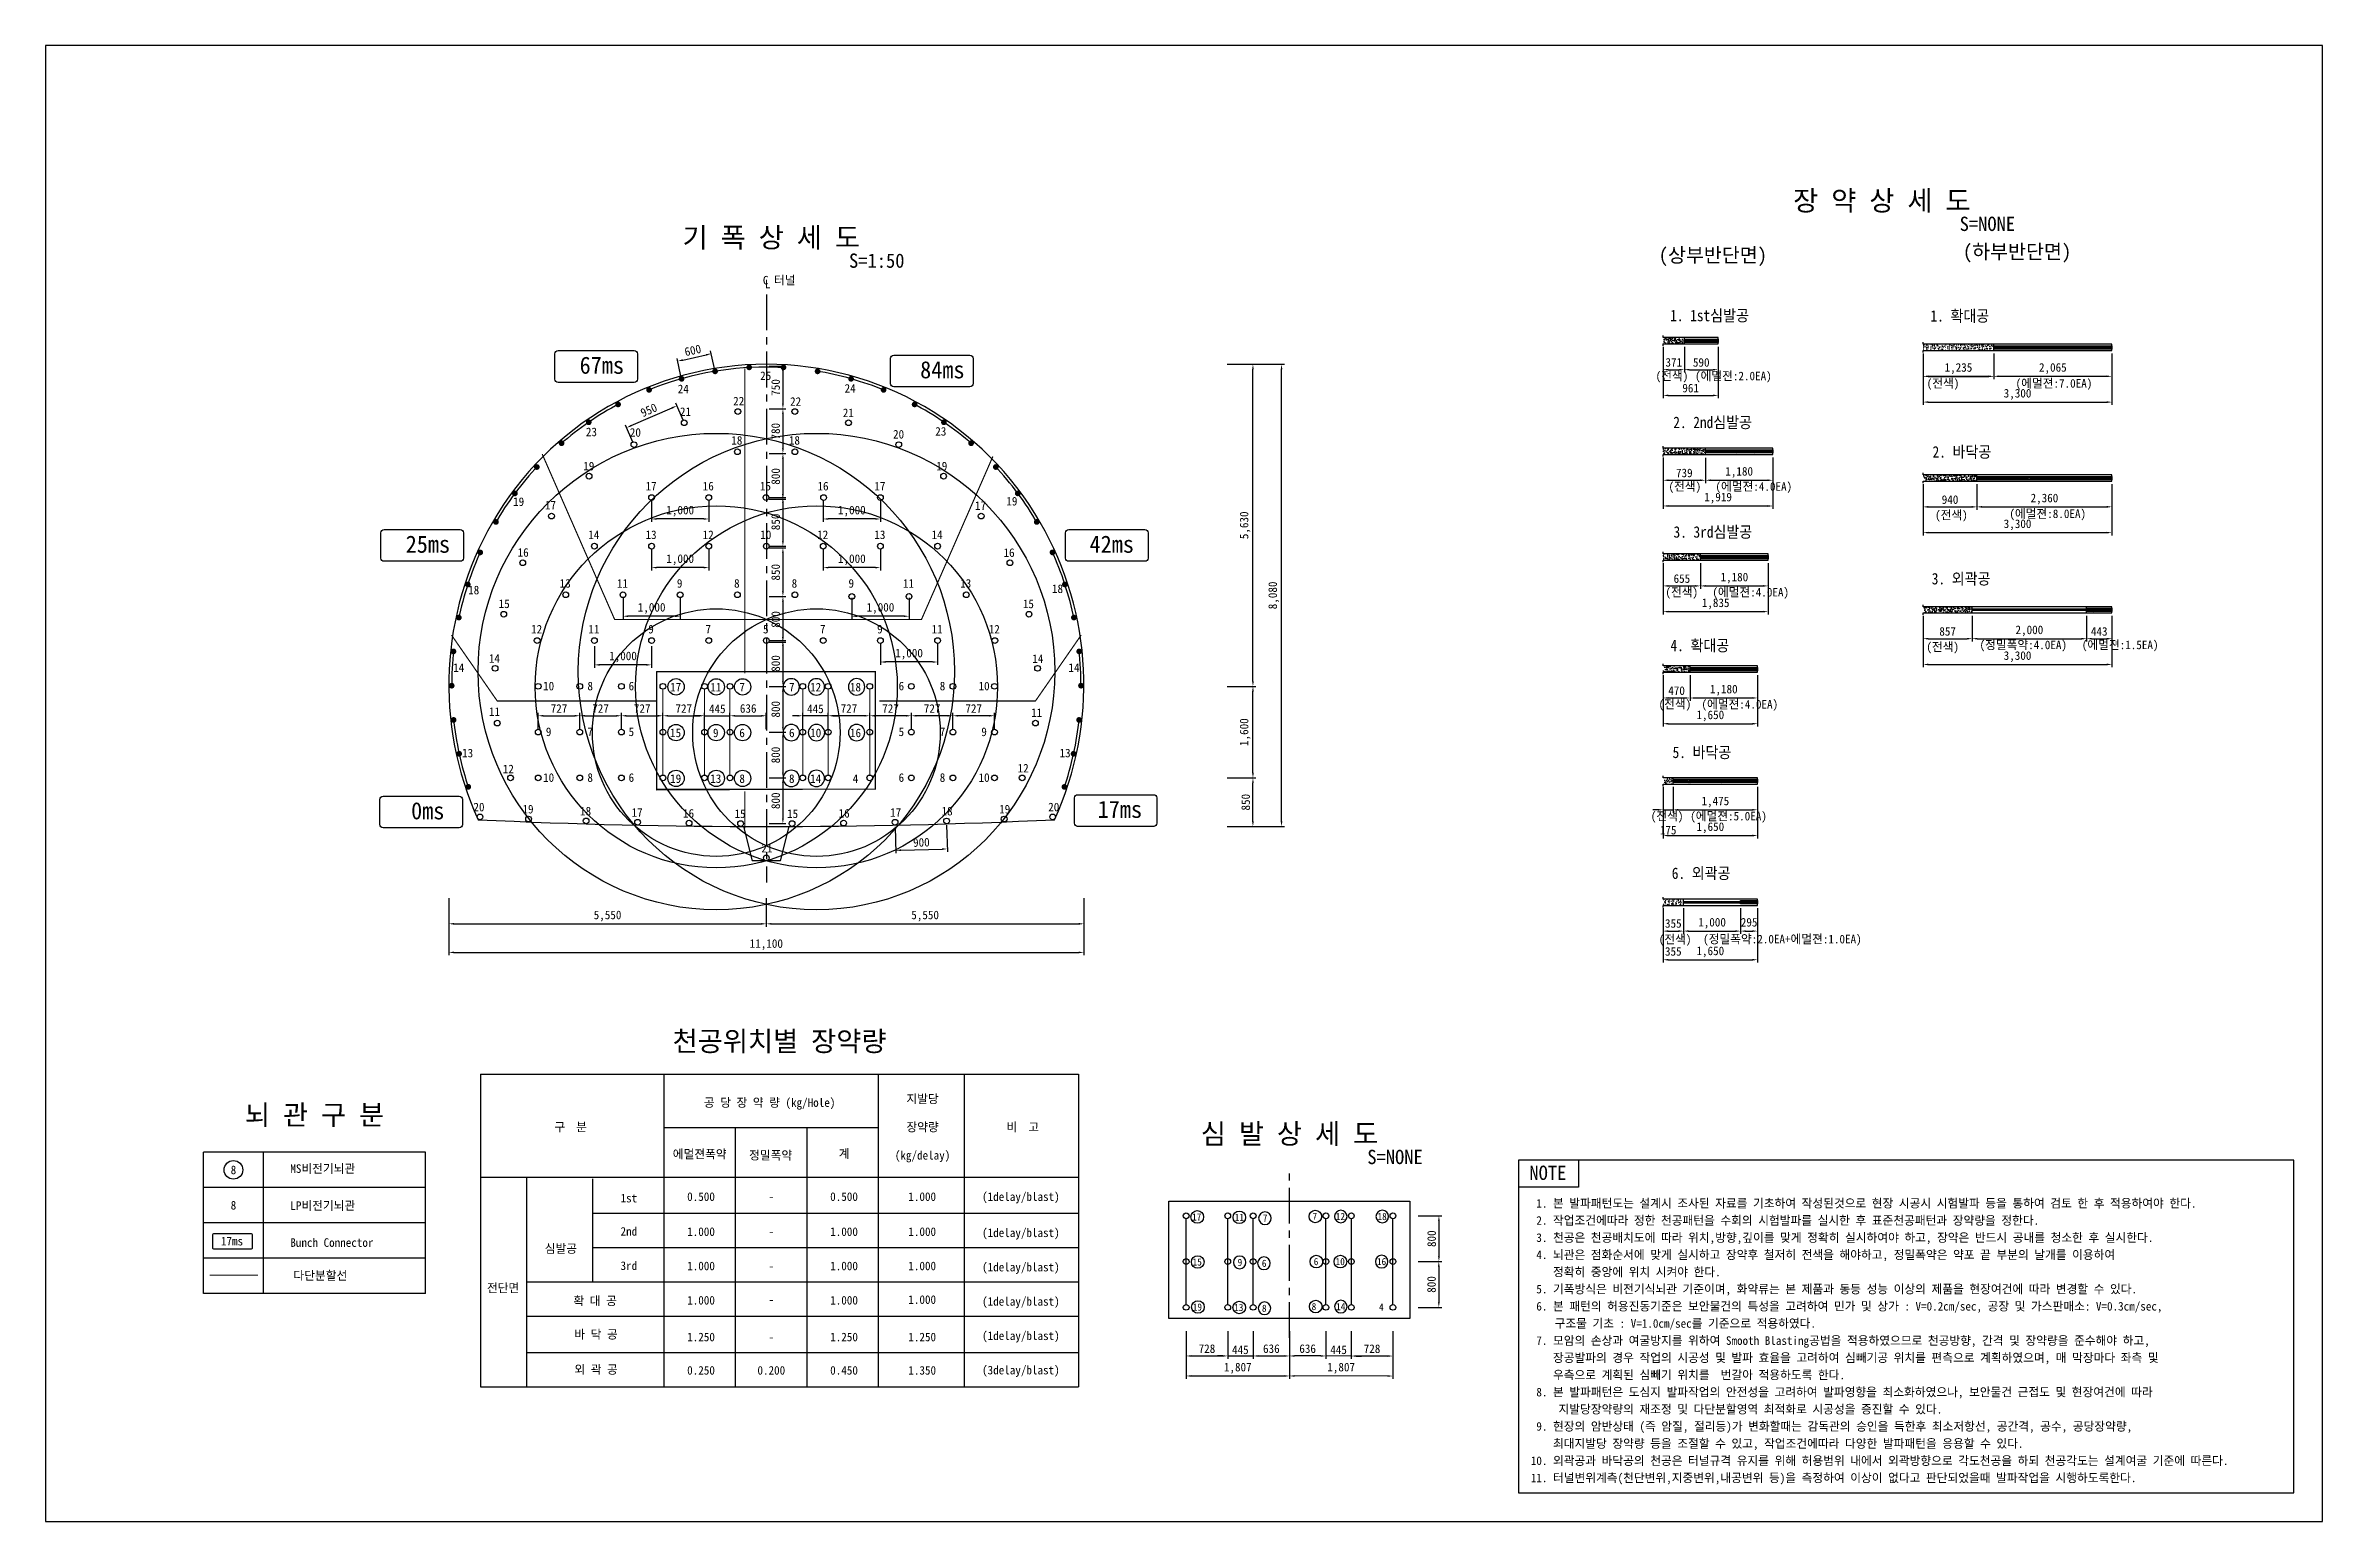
# Model space of a CAD drawing. Header units: millimetres. Extents: x -38550 to 41050, y 2900 to 31257.
# Drawn here: x -38550 to 1250, y 2900 to 28700 of the extents above; entities that cross this region are included whole.
import ezdxf
from ezdxf.enums import TextEntityAlignment as Align

# ---------------------------------------------------------------- set-up
doc = ezdxf.new("R2010")
doc.units = ezdxf.units.MM
doc.header["$LTSCALE"] = 500
doc.header["$PDMODE"] = 1
doc.linetypes.add('A-CENTR01', pattern=[2, 1.25, -0.25, 0.25, -0.25])
doc.linetypes.add('A-DASHD01', pattern=[0.75, 0.5, -0.25])
for name, color, linetype in [('CS-BLST', 4, 'Continuous'), ('CS-BLST-HIDL', 2, 'A-DASHD01'), ('CS-BLST-LIN1', 2, 'Continuous'), ('CS-BLST-LIN3', 2, 'Continuous'), ('CS-BLST-PATT', 1, 'Continuous'), ('CS-BLST-TEX1', 6, 'Continuous'), ('CS-BLST-TEX2', 3, 'Continuous'), ('CS-BLST-TEX3', 3, 'Continuous'), ('CS-CNTL', 1, 'A-CENTR01'), ('CS-DIMS', 1, 'Continuous'), ('CS-EXCV', 3, 'E-DIGLN01'), ('CS-LEAL', 1, 'Continuous'), ('CS-MISC', 2, 'Continuous'), ('CS-NOTE', 3, 'Continuous'), ('CS-SYMB', 2, 'Continuous'), ('CS-TABL', 3, 'Continuous'), ('CS-TABL-LIN1', 4, 'Continuous'), ('CS-TABL-LIN2', 1, 'Continuous'), ('CS-TABL-TEX1', 6, 'Continuous'), ('CS-TABL-TEX2', 3, 'Continuous'), ('CS-TEX1', 6, 'Continuous'), ('CS-TEX2', 6, 'Continuous'), ('CS-TEX3', 6, 'Continuous'), ('CS-TEXT', 3, 'Continuous'), ('CX-PAPR', 2, 'Continuous')]:
    doc.layers.add(name, color=color, linetype=linetype)
doc.styles.get("Standard").update_dxf_attribs({"font": ''})
doc.styles.add('굴림체', font='')
doc.styles.get('Standard').set_extended_font_data('GulimChe')
doc.styles.get('굴림체').set_extended_font_data('GulimChe')
doc.linetypes.add('E-DIGLN01', pattern='A,0.9,-0.2,[19,kscals.shx,S=0.1,R=180,X=0,Y=0],0.9', length=2)
doc.dimstyles.new('DIM01-50', dxfattribs={"dimscale": 50, "dimtxt": 3, "dimasz": 1.8, "dimexe": 1, "dimexo": 1, "dimgap": 1, "dimtad": 1, "dimdec": 0, "dimzin": 9, "dimdsep": 46, "dimlunit": 6, "dimtxsty": '굴림체', "dimcen": 2.5, "dimclrt": 3, "dimadec": 4, "dimazin": 0, "dimtfac": 1, "dimtdec": 0, "dimtmove": 2, "dimatfit": 3, "dimfxl": 1, "dimtolj": 1, "dimtzin": 0, "dimarcsym": 0})
pattern_1 = [(50, (-384294, 34506.69), (91.092334, -7.969543), [9.525, -104.775]), (355, (-384294, 34506.69), (-17.621413, 95.528321), [7.62, -83.82]), (100.451, (-384286.41, 34506.025), (73.47125, 87.558344), [8.095, -89.045]), (46.1842, (-384294, 34532.09), (135.53952, -21.021164), [14.2875, -157.1625]), (96.6356, (-384282.7, 34530.34), (118.702117, 123.71278), [12.1425, -133.5675]), (351.184, (-384294, 34532.09), (118.702303, 123.71256), [11.43, -125.73]), (21, (-384281.3, 34525.74), (75.80744, -51.13276), [9.525, -104.775]), (326, (-384281.3, 34525.74), (30.901014, 92.093983), [7.62, -83.82]), (71.4514, (-384274.98, 34521.48), (106.708245, 40.961429), [8.095, -89.045]), (37.5, (-384294, 34506.69), (1.5443016, 42.2775194), [0, -82.804, 0, -85.09, 0, -84.1375]), (7.5, (-384294, 34506.69), (33.409831, 50.0902874), [0, -48.514, 0, -80.899, 0, -32.0675]), (327.5, (-384322.32, 34506.69), (67.7952976, -2.864372), [0, -31.75, 0, -99.06, 0, -131.445]), (317.5, (-384335.02, 34506.69), (74.064591, 12.7132455), [0, -41.275, 0, -65.786, 0, -93.345])]
pattern_2 = [(50, (-384294, 34756.25), (91.092334, -7.969543), [9.525, -104.775]), (355, (-384294, 34756.25), (-17.621413, 95.528321), [7.62, -83.82]), (100.451, (-384286.41, 34755.58), (73.47125, 87.558344), [8.095, -89.045]), (46.1842, (-384294, 34781.65), (135.53952, -21.021164), [14.2875, -157.1625]), (96.6356, (-384282.7, 34779.9), (118.702117, 123.71278), [12.1425, -133.5675]), (351.184, (-384294, 34781.65), (118.702303, 123.71256), [11.43, -125.73]), (21, (-384281.3, 34775.3), (75.80744, -51.13276), [9.525, -104.775]), (326, (-384281.3, 34775.3), (30.901014, 92.093983), [7.62, -83.82]), (71.4514, (-384274.98, 34771.04), (106.708245, 40.961429), [8.095, -89.045]), (37.5, (-384294, 34756.247), (1.5443016, 42.2775194), [0, -82.804, 0, -85.09, 0, -84.1375]), (7.5, (-384294, 34756.247), (33.409831, 50.0902874), [0, -48.514, 0, -80.899, 0, -32.0675]), (327.5, (-384322.32, 34756.247), (67.7952976, -2.864372), [0, -31.75, 0, -99.06, 0, -131.445]), (317.5, (-384335.02, 34756.247), (74.064591, 12.7132455), [0, -41.275, 0, -65.786, 0, -93.345])]
pattern_3 = [(50, (-384294, 34506.69), (91.092334, -7.969543), [9.525, -104.775]), (355, (-384294, 34506.69), (-17.621413, 95.528321), [7.62, -83.82]), (100.451, (-384286.41, 34506.025), (73.47125, 87.558344), [8.095, -89.045]), (46.1842, (-384294, 34532.09), (135.53952, -21.021164), [14.2875, -157.1625]), (96.6356, (-384282.7, 34530.34), (118.702117, 123.71278), [12.1425, -133.5675]), (351.184, (-384294, 34532.09), (118.702303, 123.71256), [11.43, -125.73]), (21, (-384281.3, 34525.74), (75.80744, -51.132759), [9.525, -104.775]), (326, (-384281.3, 34525.74), (30.901014, 92.093983), [7.62, -83.82]), (71.4514, (-384274.98, 34521.48), (106.708245, 40.961429), [8.095, -89.045]), (37.5, (-384294, 34506.69), (1.5443016, 42.2775194), [0, -82.804, 0, -85.09, 0, -84.1375]), (7.5, (-384294, 34506.69), (33.409831, 50.0902874), [0, -48.514, 0, -80.899, 0, -32.0675]), (327.5, (-384322.32, 34506.69), (67.7952976, -2.864372), [0, -31.75, 0, -99.06, 0, -131.445]), (317.5, (-384335.02, 34506.69), (74.064591, 12.7132455), [0, -41.275, 0, -65.786, 0, -93.345])]

msp = doc.modelspace()

# ---------------------------------------------------------------- texts
at = {"layer": 'CS-BLST-TEX1', "style": '굴림체'}
for s, p in [('  67ms', (-29020.7, 23112.4)), ('  84ms', (-23068.1, 23032.8)), ('  25ms', (-32060.5, 19984)), (' 42ms', (-20010.3, 19984)), ('  0ms', (-32063, 15323.9)), ('  17ms', (-19964.8, 15349.4))]:
    msp.add_text(s, height=300, dxfattribs=at).set_placement(p, align=Align.MIDDLE_CENTER)
at = {"layer": 'CS-BLST-TEX2', "style": '굴림체'}
for s, rotation, p in [('24', 360, (-27402.9, 22697.8)), ('25', 360, (-25961.9, 22927)), ('21', 360, (-27364, 22299.4)), ('22', 360, (-26433.8, 22484.9)), ('23', 360, (-29007.9, 21945.1)), ('20', 360, (-28239.9, 21935.7)), ('18', 360, (-26466, 21797.3)), ('18', 360, (-25460.1, 21797.3)), ('19', 360, (-29053.6, 21347.2)), ('19', 360, (-30280.3, 20725.1)), ('17', 360, (-29723.4, 20665.6)), ('17', 360, (-27966, 20997.4)), ('16', 360, (-26966, 20997.4)), ('15', 360, (-25966, 20997.4)), ('16', 360, (-24960.1, 20997.3)), ('17', 360, (-23966, 20997.4)), ('16', 360, (-30200.9, 19838.2)), ('14', 360, (-28966, 20147.3)), ('13', 360, (-27966, 20147.3)), ('12', 360, (-26966, 20147.3)), ('10', 360, (-25960.1, 20147.3)), ('12', 360, (-24966, 20147.3)), ('13', 360, (-23966, 20147.3)), ('14', 360, (-22966, 20147.3)), ('18', 360, (-31066.2, 19181.2)), ('13', 360, (-29466, 19297.3)), ('11', 360, (-28466, 19297.3)), ('9', 360, (-27466, 19297.3)), ('8', 360, (-26466, 19297.3)), ('8', 360, (-25460.1, 19297.3)), ('9', 360, (-24466, 19297.3)), ('11', 360, (-23466, 19297.3)), ('13', 360, (-22466, 19297.3)), ('15', 360, (-30532.9, 18940.8)), ('12', 360, (-29966, 18497.3)), ('11', 360, (-28966, 18497.3)), ('9', 360, (-27966, 18497.3)), ('7', 360, (-26966, 18497.3)), ('5', 360, (-25960.1, 18497.3)), ('7', 360, (-24966, 18497.3)), ('9', 360, (-23966, 18497.3)), ('11', 360, (-22966, 18497.3)), ('12', 360, (-21966, 18497.3)), ('14', 360, (-30704.3, 17986.1)), ('14', 360, (-31327.7, 17824.8)), ('10', 360, (-29756.5, 17502.8)), ('8', 360, (-29029.6, 17502.8)), ('6', 360, (-28310.3, 17502.8)), ('17', 360, (-27535.9, 17483.9)), ('11', 360, (-26834.4, 17483.8)), ('7', 360, (-26373.8, 17483.8)), ('14', 0, (-20573.3, 17824.8)), ('11', 360, (-30703.1, 17057.4)), ('9', 360, (-29756.5, 16702.8)), ('7', 360, (-29029.6, 16702.8)), ('5', 360, (-28310.3, 16702.8)), ('15', 360, (-27536.8, 16683.9)), ('9', 360, (-26835.4, 16683.8)), ('6', 360, (-26374.8, 16683.8)), ('13', 360, (-31171.9, 16331.7)), ('13', 0, (-20729.1, 16331.7)), ('12', 360, (-30460.9, 16053.9)), ('10', 360, (-29756.5, 15902.8)), ('8', 360, (-29029.6, 15902.8)), ('6', 360, (-28310.3, 15902.8)), ('19', 360, (-27535.9, 15883.9)), ('13', 360, (-26834.4, 15883.8)), ('8', 360, (-26373.8, 15883.8)), ('10', 360, (-22144.5, 15902.8)), ('20', 0, (-30974.3, 15387.7, 0)), ('19', 0, (-30116.8, 15350.7, 0)), ('18', 0, (-29110.2, 15316.1, 0)), ('17', 0, (-28210.1, 15293.2, 0)), ('16', 0, (-27310.1, 15278, 0)), ('15', 0, (-26410.1, 15270.3, 0)), ('15', 360, (-25490.9, 15270.3, 0)), ('16', 360, (-24590.9, 15278, 0)), ('17', 360, (-23690.9, 15293.2, 0)), ('18', 360, (-22790.8, 15316.1, 0)), ('19', 360, (-21784.2, 15350.7, 0)), ('20', 360, (-20926.7, 15387.7, 0))]:
    msp.add_text(s, height=150, rotation=rotation, dxfattribs=at).set_placement(p, align=Align.MIDDLE)
for s, p in [('24', (-24486.3, 22707.1)), ('22', (-25438.9, 22477.1)), ('21', (-24516.9, 22279.8)), ('20', (-23639.2, 21904.2)), ('23', (-22901.2, 21954.4)), ('19', (-22884.7, 21347)), ('17', (-22207.1, 20657.3)), ('19', (-21658.5, 20733.5)), ('16', (-21707.8, 19835.4)), ('18', (-20860.7, 19203.4)), ('15', (-21370.2, 18938.7)), ('14', (-21204.6, 17982.4)), ('7', (-25506.3, 17483.8)), ('12', (-25089, 17483.8)), ('18', (-24392.5, 17483.9)), ('6', (-23590.7, 17502.8)), ('8', (-22871.4, 17502.8)), ('10', (-22144.5, 17502.8)), ('6', (-25505.3, 16683.8)), ('10', (-25088, 16683.8)), ('16', (-24391.5, 16683.9)), ('5', (-23590.7, 16702.8)), ('7', (-22871.4, 16702.8)), ('9', (-22144.5, 16702.8)), ('11', (-21224.5, 17038.8)), ('8', (-25506.3, 15883.8)), ('14', (-25089, 15883.8)), ('4', (-24392.5, 15883.9)), ('6', (-23590.7, 15902.8)), ('8', (-22871.4, 15902.8)), ('12', (-21461.1, 16067.6)), ('21', (-25940.9, 14669.4, 0))]:
    msp.add_text(s, height=150, dxfattribs=at).set_placement(p, align=Align.MIDDLE)
for s, p in [('17', (-18427.7, 8223.4)), ('11', (-17681.9, 8216)), ('7', (-17231.6, 8205.9)), ('7', (-16362.2, 8235.8)), ('12', (-15916.5, 8230.9)), ('18', (-15187.2, 8230.9)), ('15', (-18418.8, 7435.9)), ('9', (-17672.6, 7428.4)), ('6', (-17248.8, 7413.5)), ('6', (-16341.6, 7443.4)), ('10', (-15919.8, 7443.4)), ('16', (-15196.3, 7443.4)), ('19', (-18416, 6648.3)), ('13', (-17692.3, 6640.8)), ('8', (-17247.2, 6627.2)), ('8', (-16378.2, 6657)), ('14', (-15910.1, 6655.7)), ('4', (-15200.1, 6648.3))]:
    msp.add_text(s, height=125, dxfattribs=at).set_placement(p, align=Align.MIDDLE_CENTER)
at = {"layer": 'CS-BLST-TEX3', "style": '굴림체'}
for s, p in [('(전색)', (-10120.7, 22849)), ('(에멀젼:2.0EA)', (-9047.1, 22849)), ('(전색)', (-5382.9, 22720.1)), ('(에멀젼:7.0EA)', (-3443.1, 22720.1)), ('(전색)', (-9895.4, 20916.7)), ('(에멀젼:4.0EA)', (-8690.1, 20916.7)), ('(전색)', (-5236.3, 20417.8)), ('(에멀젼:8.0EA)', (-3552.3, 20440.4)), ('(전색)', (-9949.6, 19069.1)), ('(에멀젼:4.0EA)', (-8744, 19069.1)), ('(정밀폭약:4.0EA)', (-3979.7, 18148.3)), ('(에멀젼:1.5EA)', (-2286.1, 18148.3)), ('(전색)', (-5388.7, 18113.7)), ('(전색)', (-10068.9, 17110.4)), ('(에멀젼:4.0EA)', (-8934.8, 17110.4)), ('(전색)', (-10205.7, 15154.9)), ('(에멀젼:5.0EA)', (-9131.8, 15154.9)), ('(전색)', (-10065.8, 13002)), ('(정밀폭약:2.0EA+에멀젼:1.0EA)', (-8190.5, 13005))]:
    msp.add_text(s, height=150, dxfattribs=at).set_placement(p, align=Align.CENTER)
at = {"layer": 'CS-NOTE', "style": '굴림체'}
for s, height, p in [('NOTE', 250, (-12612.7, 8869.9)), (' 1. 본 발파패턴도는 설계시 조사된 자료를 기초하여 작성된것으로 현장 시공시 시험발파 등을 통하여 검토 한 후 적용하여야 한다.', 150, (-12588.1, 8386.7)), (' 2. 작업조건에따라 정한 천공패턴을 수회의 시험발파를 실시한 후 표준천공패턴과 장약량을 정한다.', 150, (-12588.1, 8086.7)), (' 4. 뇌관은 점화순서에 맞게 실시하고 장약후 철저히 전색을 해야하고, 정밀폭약은 약포 끝 부분의 날개를 이용하여', 150, (-12588.1, 7486.7)), (' 3. 천공은 천공배치도에 따라 위치,방향,깊이를 맞게 정확히 실시하여야 하고, 장약은 반드시 공내를 청소한 후 실시한다.', 150, (-12588.1, 7786.7)), ('    정확히 중앙에 위치 시켜야 한다.', 150, (-12588.1, 7186.7)), (' 5. 기폭방식은 비전기식뇌관 기준이며, 화약류는 본 제품과 동등 성능 이상의 제품을 현장여건에 따라 변경할 수 있다.', 150, (-12588.1, 6886.7)), (' 6. 본 패턴의 허용진동기준은 보안물건의 특성을 고려하여 민가 및 상가 : V=0.2cm/sec, 공장 및 가스판매소: V=0.3cm/sec, ', 150, (-12588.1, 6586.7)), ('    구조물 기초 : V=1.0cm/sec를 기준으로 적용하였다.', 150, (-12558.5, 6286.7)), (' 7. 모암의 손상과 여굴방지를 위하여 Smooth Blasting공법을 적용하였으므로 천공방향, 간격 및 장약량을 준수해야 하고,', 150, (-12588.1, 5986.7)), ('    장공발파의 경우 작업의 시공성 및 발파 효율을 고려하여 심빼기공 위치를 편측으로 계획하였으며, 매 막장마다 좌측 및', 150, (-12588.1, 5686.7)), (' 8. 본 발파패턴은 도심지 발파작업의 안전성을 고려하여 발파영향을 최소화하였으나, 보안물건 근접도 및 현장여건에 따라', 150, (-12588.1, 5086.7)), ('    우측으로 계획된 심빼기 위치를  번갈아 적용하도록 한다.', 150, (-12588.1, 5386.7)), ('     지발당장약량의 재조정 및 다단분할영역 최적화로 시공성을 증진할 수 있다.', 150, (-12588.1, 4786.7)), (' 9. 현장의 암반상태 (즉 암질, 절리등)가 변화할때는 감독관의 승인을 득한후 최소저항선, 공간격, 공수, 공당장약량,', 150, (-12588.1, 4486.7)), ('10. 외곽공과 바닥공의 천공은 터널규격 유지를 위해 허용범위 내에서 외곽방향으로 각도천공을 하되 천공각도는 설계여굴 기준에 따른다.', 150, (-12588.1, 3886.7)), ('    최대지발당 장약량 등을 조절할 수 있고, 작업조건에따라 다양한 발파패턴을 응용할 수 있다. ', 150, (-12588.1, 4186.7)), ('11. 터널변위계측(천단변위,지중변위,내공변위 등)을 측정하여 이상이 없다고 판단되었을때 발파작업을 시행하도록한다.', 150, (-12588.1, 3586.7))]:
    msp.add_text(s, height=height, dxfattribs=at).set_placement(p)
at = {"layer": 'CS-TABL-TEX1'}
for s, p in [('지발당', (-23219.7, 10211.5)), ('공 당 장 약 량 (kg/Hole)', (-25893.1, 10147.9)), ('구  분', (-29370.9, 9718.8)), ('장약량', (-23219.7, 9718.8)), ('비  고', (-21467.8, 9718.8)), ('에멀젼폭약', (-27115.9, 9246.2)), ('정밀폭약', (-25876, 9226.2)), ('계', (-24590.6, 9254.7)), ('(kg/delay)', (-23219.7, 9226.2)), ('1st', (-28353.8, 8477.7)), ('2nd', (-28353.8, 7896.1)), ('심발공', (-29541, 7594.6)), ('3rd', (-28353.8, 7296.1)), ('전단면', (-30552.2, 6905.7)), ('확 대 공', (-28942.2, 6681.6)), ('바 닥 공', (-28927, 6095.3)), ('외 곽 공', (-28927, 5481.7))]:
    msp.add_text(s, height=150, dxfattribs=at).set_placement(p, align=Align.CENTER)
at = {"layer": 'CS-TABL-TEX2', "style": '굴림체'}
for s, p in [('0.500', (-27092.3, 8503.3)), ('-', (-25863.6, 8503.3)), ('0.500', (-24592.3, 8503.3)), ('1.000', (-23226.1, 8503.3)), ('(1delay/blast)', (-21501.4, 8503.3)), ('1.000', (-27092.3, 7890.8)), ('1.000', (-24592.3, 7890.8)), ('1.000', (-23226.1, 7890.8)), ('(1delay/blast)', (-21501.4, 7871.7)), ('-', (-25863.6, 7890.8)), ('1.000', (-27092.3, 7291.7)), ('-', (-25863.6, 7291.7)), ('1.000', (-24592.3, 7291.7)), ('1.000', (-23226.1, 7291.7)), ('(1delay/blast)', (-21501.4, 7271.7)), ('1.000', (-27092.3, 6691.7)), ('-', (-25863.6, 6703.4)), ('1.000', (-24592.3, 6691.7)), ('1.000', (-23226.1, 6703.4)), ('(1delay/blast)', (-21501.4, 6671.7)), ('1.250', (-27092.3, 6049.7)), ('-', (-25863.6, 6049.7)), ('1.250', (-24592.3, 6049.7)), ('1.250', (-23226.1, 6049.7)), ('(1delay/blast)', (-21501.4, 6071.7)), ('0.250', (-27092.3, 5466.8)), ('0.200', (-25863.6, 5466.8)), ('0.450', (-24592.3, 5466.8)), ('1.350', (-23226.1, 5466.8)), ('(3delay/blast)', (-21501.4, 5471))]:
    msp.add_text(s, height=150, dxfattribs=at).set_placement(p, align=Align.CENTER)
at = {"layer": 'CS-TEX1', "style": '굴림체'}
for s, p in [('장 약 상 세 도', (-6451.3, 25993)), ('기 폭 상 세 도', (-25864.9, 25349.6)), ('천공위치별 장약량', (-25719.5, 11298.6)), ('뇌 관 구 분', (-33847.6, 10011.9)), ('심 발 상 세 도', (-16805.2, 9681.6))]:
    msp.add_text(s, height=350, dxfattribs=at).set_placement(p, align=Align.MIDDLE)
at = {"layer": 'CS-TEX2', "style": '굴림체'}
for s, p in [('(상부반단면)', (-9406.2, 25018.9)), ('(하부반단면)', (-4088.1, 25081.4))]:
    msp.add_text(s, height=250, dxfattribs=at).set_placement(p, align=Align.MIDDLE)
at = {"layer": 'CS-TEX3', "style": '굴림체', "width": 0.9}
for s, p in [('1. 1st심발공', (-9463, 23881.1)), ('1. 확대공', (-5088, 23873.8)), ('2. 2nd심발공', (-9409.4, 22013.3)), ('2. 바닥공', (-5051.9, 21496.8)), ('3. 3rd심발공', (-9405.1, 20097.4)), ('3. 외곽공', (-5065.9, 19280.2)), ('4. 확대공', (-9632.4, 18112.9)), ('5. 바닥공', (-9596.3, 16245)), ('6. 외곽공', (-9610.2, 14132))]:
    msp.add_text(s, height=200, dxfattribs=at).set_placement(p, align=Align.CENTER)
at = {"layer": 'CS-TEXT', "style": '굴림체'}
for s, height, p in [('S=NONE', 250, (-5091.8, 25458.3)), ('C 터널', 150, (-26011.8, 24522.8)), ('S=1:50', 250, (-24505.4, 24814.8)), ('L', 150, (-25974.4, 24455.3)), ('MS비전기뇌관', 150, (-34271.5, 8992.9)), ('S=NONE', 250, (-15445.7, 9146.8)), ('LP비전기뇌관', 150, (-34271.4, 8346.2)), ('Bunch Connector', 150, (-34271.4, 7700.3))]:
    msp.add_text(s, height=height, dxfattribs=at).set_placement(p)
for p in [(-35265.5, 9045.8), (-35265.5, 8428.3)]:
    msp.add_text('8', height=150, dxfattribs=at).set_placement(p, align=Align.MIDDLE_CENTER)
msp.add_text('17ms', height=150, dxfattribs=at).set_placement((-35291, 7798.9), align=Align.MIDDLE)
msp.add_text('다단분할선', height=150, dxfattribs=at).set_placement((-33746.1, 7123.8), align=Align.CENTER)

# ---------------------------------------------------------------- blocks, each defined once
blk = doc.blocks.new('*D102')
at = {"layer": 'CS-DIMS', "color": 0, "lineweight": -2, "ltscale": 30, "transparency": 16777216}
for p, q in [((-10275, 23434), (-10275, 22534)), ((-9314, 23434), (-9314, 22534)), ((-10185, 22584), (-9404, 22584))]:
    blk.add_line(p, q, dxfattribs=at)
at = {"layer": 'CS-DIMS', "color": 0, "ltscale": 30, "transparency": 16777216}
for points in [[(-10185, 22599), (-10185, 22569), (-10275, 22584)], [(-9404, 22599), (-9404, 22569), (-9314, 22584)]]:
    blk.add_solid(points, dxfattribs=at)
at = {"layer": 'Defpoints', "color": 0, "ltscale": 30, "transparency": 16777216}
for p in [(-10275, 23484), (-9314, 23484), (-9314, 22584)]:
    blk.add_point(p, dxfattribs=at)
at = {"layer": 'CS-DIMS', "color": 3, "ltscale": 30, "transparency": 16777216, "insert": (-9794, 22711), "char_height": 150, "attachment_point": 5, "style": '굴림체'}
blk.add_mtext('\\A1;961', dxfattribs=at)
blk = doc.blocks.new('*D103')
at = {"layer": 'CS-DIMS', "color": 0, "lineweight": -2, "ltscale": 30, "transparency": 16777216}
for p, q in [((-10275, 23434), (-10275, 22984)), ((-9904, 23434), (-9904, 22984)), ((-10185, 23034), (-9994, 23034))]:
    blk.add_line(p, q, dxfattribs=at)
at = {"layer": 'CS-DIMS', "color": 0, "ltscale": 30, "transparency": 16777216}
for points in [[(-10185, 23049), (-10185, 23019), (-10275, 23034)], [(-9994, 23049), (-9994, 23019), (-9904, 23034)]]:
    blk.add_solid(points, dxfattribs=at)
at = {"layer": 'Defpoints', "color": 0, "ltscale": 30, "transparency": 16777216}
for p in [(-10275, 23484), (-9904, 23484), (-9904, 23034)]:
    blk.add_point(p, dxfattribs=at)
at = {"layer": 'CS-DIMS', "color": 3, "ltscale": 30, "transparency": 16777216, "insert": (-10089, 23161), "char_height": 150, "attachment_point": 5, "style": '굴림체'}
blk.add_mtext('\\A1;371', dxfattribs=at)
blk = doc.blocks.new('*D104')
at = {"layer": 'CS-DIMS', "color": 0, "lineweight": -2, "ltscale": 30, "transparency": 16777216}
for p, q in [((-9904, 23434), (-9904, 22984)), ((-9314, 23434), (-9314, 22984)), ((-9814, 23034), (-9404, 23034))]:
    blk.add_line(p, q, dxfattribs=at)
at = {"layer": 'CS-DIMS', "color": 0, "ltscale": 30, "transparency": 16777216}
for points in [[(-9814, 23049), (-9814, 23019), (-9904, 23034)], [(-9404, 23049), (-9404, 23019), (-9314, 23034)]]:
    blk.add_solid(points, dxfattribs=at)
at = {"layer": 'Defpoints', "color": 0, "ltscale": 30, "transparency": 16777216}
for p in [(-9904, 23484), (-9314, 23484), (-9314, 23034)]:
    blk.add_point(p, dxfattribs=at)
at = {"layer": 'CS-DIMS', "color": 3, "ltscale": 30, "transparency": 16777216, "insert": (-9609, 23160), "char_height": 150, "attachment_point": 5, "style": '굴림체'}
blk.add_mtext('\\A1;590', dxfattribs=at)
blk = doc.blocks.new('*D105')
at = {"layer": 'CS-DIMS', "color": 0, "lineweight": -2, "ltscale": 30, "transparency": 16777216}
for p, q in [((-10275, 21501), (-10275, 20601)), ((-8356, 21501), (-8356, 20601)), ((-10185, 20651), (-8446, 20651))]:
    blk.add_line(p, q, dxfattribs=at)
at = {"layer": 'CS-DIMS', "color": 0, "ltscale": 30, "transparency": 16777216}
for points in [[(-10185, 20666), (-10185, 20636), (-10275, 20651)], [(-8446, 20666), (-8446, 20636), (-8356, 20651)]]:
    blk.add_solid(points, dxfattribs=at)
at = {"layer": 'Defpoints', "color": 0, "ltscale": 30, "transparency": 16777216}
for p in [(-10275, 21551), (-8356, 21551), (-8356, 20651)]:
    blk.add_point(p, dxfattribs=at)
at = {"layer": 'CS-DIMS', "color": 3, "ltscale": 30, "transparency": 16777216, "insert": (-9315, 20788), "char_height": 150, "attachment_point": 5, "style": '굴림체'}
blk.add_mtext('\\A1;1,919', dxfattribs=at)
blk = doc.blocks.new('*D106')
at = {"layer": 'CS-DIMS', "color": 0, "lineweight": -2, "ltscale": 30, "transparency": 16777216}
for p, q in [((-10275, 21501), (-10275, 21051)), ((-9536, 21495), (-9536, 21051)), ((-10185, 21101), (-9626, 21101))]:
    blk.add_line(p, q, dxfattribs=at)
at = {"layer": 'CS-DIMS', "color": 0, "ltscale": 30, "transparency": 16777216}
for points in [[(-10185, 21116), (-10185, 21086), (-10275, 21101)], [(-9626, 21116), (-9626, 21086), (-9536, 21101)]]:
    blk.add_solid(points, dxfattribs=at)
at = {"layer": 'Defpoints', "color": 0, "ltscale": 30, "transparency": 16777216}
for p in [(-10275, 21551), (-9536, 21545), (-9536, 21101)]:
    blk.add_point(p, dxfattribs=at)
at = {"layer": 'CS-DIMS', "color": 3, "ltscale": 30, "transparency": 16777216, "insert": (-9905, 21228), "char_height": 150, "attachment_point": 5, "style": '굴림체'}
blk.add_mtext('\\A1;739', dxfattribs=at)
blk = doc.blocks.new('*D107')
at = {"layer": 'CS-DIMS', "color": 0, "lineweight": -2, "ltscale": 30, "transparency": 16777216}
for p, q in [((-9536, 21495), (-9536, 21051)), ((-8356, 21501), (-8356, 21051)), ((-9446, 21101), (-8446, 21101))]:
    blk.add_line(p, q, dxfattribs=at)
at = {"layer": 'CS-DIMS', "color": 0, "ltscale": 30, "transparency": 16777216}
for points in [[(-9446, 21116), (-9446, 21086), (-9536, 21101)], [(-8446, 21116), (-8446, 21086), (-8356, 21101)]]:
    blk.add_solid(points, dxfattribs=at)
at = {"layer": 'Defpoints', "color": 0, "ltscale": 30, "transparency": 16777216}
for p in [(-9536, 21545), (-8356, 21551), (-8356, 21101)]:
    blk.add_point(p, dxfattribs=at)
at = {"layer": 'CS-DIMS', "color": 3, "ltscale": 30, "transparency": 16777216, "insert": (-8946, 21238), "char_height": 150, "attachment_point": 5, "style": '굴림체'}
blk.add_mtext('\\A1;1,180', dxfattribs=at)
blk = doc.blocks.new('뉴마이트')
at = {"layer": 'CS-BLST-PATT'}
h = blk.add_hatch(dxfattribs=at)
h.set_pattern_fill('ANSI31', color=256, scale=5.824581, style=0)
h.set_pattern_definition([(45, (-765876.779, 225267.89), (-13.0765565, 13.0765565), [])])
h.paths.add_polyline_path([(0, 29), (0, -29), (295, -29), (295, 29)])
at = {"layer": 'CS-TABL'}
blk.add_lwpolyline([(0, 29), (295, 29), (295, -29), (0, -29)], close=True, dxfattribs=at)
blk = doc.blocks.new('*D108')
at = {"layer": 'CS-DIMS', "color": 0, "lineweight": -2, "ltscale": 30, "transparency": 16777216}
for p, q in [((-10275, 19654), (-10275, 18754)), ((-8440, 19654), (-8440, 18754)), ((-10185, 18804), (-8530, 18804))]:
    blk.add_line(p, q, dxfattribs=at)
at = {"layer": 'CS-DIMS', "color": 0, "ltscale": 30, "transparency": 16777216}
for points in [[(-10185, 18819), (-10185, 18789), (-10275, 18804)], [(-8530, 18819), (-8530, 18789), (-8440, 18804)]]:
    blk.add_solid(points, dxfattribs=at)
at = {"layer": 'Defpoints', "color": 0, "ltscale": 30, "transparency": 16777216}
for p in [(-10275, 19704), (-8440, 19704), (-8440, 18804)]:
    blk.add_point(p, dxfattribs=at)
at = {"layer": 'CS-DIMS', "color": 3, "ltscale": 30, "transparency": 16777216, "insert": (-9357, 18940), "char_height": 150, "attachment_point": 5, "style": '굴림체'}
blk.add_mtext('\\A1;1,835', dxfattribs=at)
blk = doc.blocks.new('*D109')
at = {"layer": 'CS-DIMS', "color": 0, "lineweight": -2, "ltscale": 30, "transparency": 16777216}
for p, q in [((-10275, 19654), (-10275, 19204)), ((-9620, 19654), (-9620, 19204)), ((-10185, 19254), (-9710, 19254))]:
    blk.add_line(p, q, dxfattribs=at)
at = {"layer": 'CS-DIMS', "color": 0, "ltscale": 30, "transparency": 16777216}
for points in [[(-10185, 19269), (-10185, 19239), (-10275, 19254)], [(-9710, 19269), (-9710, 19239), (-9620, 19254)]]:
    blk.add_solid(points, dxfattribs=at)
at = {"layer": 'Defpoints', "color": 0, "ltscale": 30, "transparency": 16777216}
for p in [(-10275, 19704), (-9620, 19704), (-9620, 19254)]:
    blk.add_point(p, dxfattribs=at)
at = {"layer": 'CS-DIMS', "color": 3, "ltscale": 30, "transparency": 16777216, "insert": (-9947, 19381), "char_height": 150, "attachment_point": 5, "style": '굴림체'}
blk.add_mtext('\\A1;655', dxfattribs=at)
blk = doc.blocks.new('*D110')
at = {"layer": 'CS-DIMS', "color": 0, "lineweight": -2, "ltscale": 30, "transparency": 16777216}
for p, q in [((-9620, 19654), (-9620, 19204)), ((-8440, 19654), (-8440, 19204)), ((-9530, 19254), (-8530, 19254))]:
    blk.add_line(p, q, dxfattribs=at)
at = {"layer": 'CS-DIMS', "color": 0, "ltscale": 30, "transparency": 16777216}
for points in [[(-9530, 19269), (-9530, 19239), (-9620, 19254)], [(-8530, 19269), (-8530, 19239), (-8440, 19254)]]:
    blk.add_solid(points, dxfattribs=at)
at = {"layer": 'Defpoints', "color": 0, "ltscale": 30, "transparency": 16777216}
for p in [(-9620, 19704), (-8440, 19704), (-8440, 19254)]:
    blk.add_point(p, dxfattribs=at)
at = {"layer": 'CS-DIMS', "color": 3, "ltscale": 30, "transparency": 16777216, "insert": (-9030, 19390), "char_height": 150, "attachment_point": 5, "style": '굴림체'}
blk.add_mtext('\\A1;1,180', dxfattribs=at)
blk = doc.blocks.new('*D111')
at = {"layer": 'CS-DIMS', "color": 0, "lineweight": -2, "ltscale": 30, "transparency": 16777216}
for p, q in [((-10275, 17695), (-10275, 16795)), ((-8625, 17695), (-8625, 16795)), ((-10185, 16845), (-8715, 16845))]:
    blk.add_line(p, q, dxfattribs=at)
at = {"layer": 'CS-DIMS', "color": 0, "ltscale": 30, "transparency": 16777216}
for points in [[(-10185, 16860), (-10185, 16830), (-10275, 16845)], [(-8715, 16860), (-8715, 16830), (-8625, 16845)]]:
    blk.add_solid(points, dxfattribs=at)
at = {"layer": 'Defpoints', "color": 0, "ltscale": 30, "transparency": 16777216}
for p in [(-10275, 17745), (-8625, 17745), (-8625, 16845)]:
    blk.add_point(p, dxfattribs=at)
at = {"layer": 'CS-DIMS', "color": 3, "ltscale": 30, "transparency": 16777216, "insert": (-9450, 16981), "char_height": 150, "attachment_point": 5, "style": '굴림체'}
blk.add_mtext('\\A1;1,650', dxfattribs=at)
blk = doc.blocks.new('*D112')
at = {"layer": 'CS-DIMS', "color": 0, "lineweight": -2, "ltscale": 30, "transparency": 16777216}
for p, q in [((-10275, 17695), (-10275, 17245)), ((-9805, 17695), (-9805, 17245)), ((-10185, 17295), (-9895, 17295))]:
    blk.add_line(p, q, dxfattribs=at)
at = {"layer": 'CS-DIMS', "color": 0, "ltscale": 30, "transparency": 16777216}
for points in [[(-10185, 17310), (-10185, 17280), (-10275, 17295)], [(-9895, 17310), (-9895, 17280), (-9805, 17295)]]:
    blk.add_solid(points, dxfattribs=at)
at = {"layer": 'Defpoints', "color": 0, "ltscale": 30, "transparency": 16777216}
for p in [(-10275, 17745), (-9805, 17745), (-9805, 17295)]:
    blk.add_point(p, dxfattribs=at)
at = {"layer": 'CS-DIMS', "color": 3, "ltscale": 30, "transparency": 16777216, "insert": (-10040, 17422), "char_height": 150, "attachment_point": 5, "style": '굴림체'}
blk.add_mtext('\\A1;470', dxfattribs=at)
blk = doc.blocks.new('*D113')
at = {"layer": 'CS-DIMS', "color": 0, "lineweight": -2, "ltscale": 30, "transparency": 16777216}
for p, q in [((-9805, 17695), (-9805, 17245)), ((-8625, 17695), (-8625, 17245)), ((-9715, 17295), (-8715, 17295))]:
    blk.add_line(p, q, dxfattribs=at)
at = {"layer": 'CS-DIMS', "color": 0, "ltscale": 30, "transparency": 16777216}
for points in [[(-9715, 17310), (-9715, 17280), (-9805, 17295)], [(-8715, 17310), (-8715, 17280), (-8625, 17295)]]:
    blk.add_solid(points, dxfattribs=at)
at = {"layer": 'Defpoints', "color": 0, "ltscale": 30, "transparency": 16777216}
for p in [(-9805, 17745), (-8625, 17745), (-8625, 17295)]:
    blk.add_point(p, dxfattribs=at)
at = {"layer": 'CS-DIMS', "color": 3, "ltscale": 30, "transparency": 16777216, "insert": (-9215, 17431), "char_height": 150, "attachment_point": 5, "style": '굴림체'}
blk.add_mtext('\\A1;1,180', dxfattribs=at)
blk = doc.blocks.new('*D114')
at = {"layer": 'CS-DIMS', "color": 0, "lineweight": -2, "ltscale": 30, "transparency": 16777216}
for p, q in [((-10275, 13619), (-10275, 12669)), ((-8625, 13619), (-8625, 12669)), ((-10185, 12719), (-8715, 12719))]:
    blk.add_line(p, q, dxfattribs=at)
at = {"layer": 'CS-DIMS', "color": 0, "ltscale": 30, "transparency": 16777216}
for points in [[(-10185, 12734), (-10185, 12704), (-10275, 12719)], [(-8715, 12734), (-8715, 12704), (-8625, 12719)]]:
    blk.add_solid(points, dxfattribs=at)
at = {"layer": 'Defpoints', "color": 0, "ltscale": 30, "transparency": 16777216}
for p in [(-10275, 13669), (-8625, 13669), (-8625, 12719)]:
    blk.add_point(p, dxfattribs=at)
at = {"layer": 'CS-DIMS', "color": 3, "ltscale": 30, "transparency": 16777216, "insert": (-9450, 12855), "char_height": 150, "attachment_point": 5, "style": '굴림체'}
blk.add_mtext('\\A1;1,650', dxfattribs=at)
blk = doc.blocks.new('*D115')
at = {"layer": 'CS-DIMS', "color": 0, "lineweight": -2, "ltscale": 30, "transparency": 16777216}
for p, q in [((-10275, 13619), (-10275, 13169)), ((-9920, 13619), (-9920, 13169)), ((-10185, 13219), (-10010, 13219))]:
    blk.add_line(p, q, dxfattribs=at)
at = {"layer": 'CS-DIMS', "color": 0, "ltscale": 30, "transparency": 16777216}
for points in [[(-10185, 13234), (-10185, 13204), (-10275, 13219)], [(-10010, 13234), (-10010, 13204), (-9920, 13219)]]:
    blk.add_solid(points, dxfattribs=at)
at = {"layer": 'Defpoints', "color": 0, "ltscale": 30, "transparency": 16777216}
for p in [(-10275, 13669), (-9920, 13669), (-9920, 13219)]:
    blk.add_point(p, dxfattribs=at)
at = {"layer": 'CS-DIMS', "color": 3, "ltscale": 30, "transparency": 16777216, "insert": (-10097, 12864), "char_height": 150, "attachment_point": 5, "style": '굴림체'}
blk.add_mtext('\\A1;355', dxfattribs=at)
blk = doc.blocks.new('*D116')
at = {"layer": 'CS-DIMS', "color": 0, "lineweight": -2, "ltscale": 30, "transparency": 16777216}
for p, q in [((-10275, 13619), (-10275, 13170)), ((-9920, 13619), (-9920, 13170)), ((-10185, 13220), (-10010, 13220))]:
    blk.add_line(p, q, dxfattribs=at)
at = {"layer": 'CS-DIMS', "color": 0, "ltscale": 30, "transparency": 16777216}
for points in [[(-10185, 13235), (-10185, 13205), (-10275, 13220)], [(-10010, 13235), (-10010, 13205), (-9920, 13220)]]:
    blk.add_solid(points, dxfattribs=at)
at = {"layer": 'Defpoints', "color": 0, "ltscale": 30, "transparency": 16777216}
for p in [(-10275, 13669), (-9920, 13669), (-9920, 13220)]:
    blk.add_point(p, dxfattribs=at)
at = {"layer": 'CS-DIMS', "color": 3, "ltscale": 30, "transparency": 16777216, "insert": (-10097, 13353), "char_height": 150, "attachment_point": 5, "style": '굴림체'}
blk.add_mtext('\\A1;355', dxfattribs=at)
blk = doc.blocks.new('*D117')
at = {"layer": 'CS-DIMS', "color": 0, "lineweight": -2, "ltscale": 30, "transparency": 16777216}
for p, q in [((-9920, 13619), (-9920, 13170)), ((-8920, 13619), (-8920, 13170)), ((-9830, 13220), (-9010, 13220))]:
    blk.add_line(p, q, dxfattribs=at)
at = {"layer": 'CS-DIMS', "color": 0, "ltscale": 30, "transparency": 16777216}
for points in [[(-9830, 13235), (-9830, 13205), (-9920, 13220)], [(-9010, 13235), (-9010, 13205), (-8920, 13220)]]:
    blk.add_solid(points, dxfattribs=at)
at = {"layer": 'Defpoints', "color": 0, "ltscale": 30, "transparency": 16777216}
for p in [(-9920, 13669), (-8920, 13669), (-8920, 13220)]:
    blk.add_point(p, dxfattribs=at)
at = {"layer": 'CS-DIMS', "color": 3, "ltscale": 30, "transparency": 16777216, "insert": (-9420, 13356), "char_height": 150, "attachment_point": 5, "style": '굴림체'}
blk.add_mtext('\\A1;1,000', dxfattribs=at)
blk = doc.blocks.new('*D118')
at = {"layer": 'CS-DIMS', "color": 0, "lineweight": -2, "ltscale": 30, "transparency": 16777216}
for p, q in [((-8920, 13619), (-8920, 13170)), ((-8625, 13619), (-8625, 13170)), ((-8830, 13220), (-8715, 13220))]:
    blk.add_line(p, q, dxfattribs=at)
at = {"layer": 'CS-DIMS', "color": 0, "ltscale": 30, "transparency": 16777216}
for points in [[(-8830, 13235), (-8830, 13205), (-8920, 13220)], [(-8715, 13235), (-8715, 13205), (-8625, 13220)]]:
    blk.add_solid(points, dxfattribs=at)
at = {"layer": 'Defpoints', "color": 0, "ltscale": 30, "transparency": 16777216}
for p in [(-8920, 13669), (-8625, 13669), (-8625, 13220)]:
    blk.add_point(p, dxfattribs=at)
at = {"layer": 'CS-DIMS', "color": 3, "ltscale": 30, "transparency": 16777216, "insert": (-8772, 13373), "char_height": 150, "attachment_point": 5, "style": '굴림체'}
blk.add_mtext('\\A1;295', dxfattribs=at)
blk = doc.blocks.new('*D119')
at = {"layer": 'CS-DIMS', "color": 0, "lineweight": -2, "ltscale": 30, "transparency": 16777216}
for p, q in [((-10275, 15740), (-10275, 14840)), ((-8625, 15740), (-8625, 14840)), ((-10185, 14890), (-8715, 14890))]:
    blk.add_line(p, q, dxfattribs=at)
at = {"layer": 'CS-DIMS', "color": 0, "ltscale": 30, "transparency": 16777216}
for points in [[(-10185, 14905), (-10185, 14875), (-10275, 14890)], [(-8715, 14905), (-8715, 14875), (-8625, 14890)]]:
    blk.add_solid(points, dxfattribs=at)
at = {"layer": 'Defpoints', "color": 0, "ltscale": 30, "transparency": 16777216}
for p in [(-10275, 15790), (-8625, 15790), (-8625, 14890)]:
    blk.add_point(p, dxfattribs=at)
at = {"layer": 'CS-DIMS', "color": 3, "ltscale": 30, "transparency": 16777216, "insert": (-9450, 15026), "char_height": 150, "attachment_point": 5, "style": '굴림체'}
blk.add_mtext('\\A1;1,650', dxfattribs=at)
blk = doc.blocks.new('*D120')
at = {"layer": 'CS-DIMS', "color": 0, "lineweight": -2, "ltscale": 30, "transparency": 16777216}
for p, q in [((-10275, 15740), (-10275, 15290)), ((-10100, 15740), (-10100, 15290)), ((-10365, 15340), (-10455, 15340)), ((-10275, 15340), (-10100, 15340)), ((-10010, 15340), (-9920, 15340))]:
    blk.add_line(p, q, dxfattribs=at)
at = {"layer": 'CS-DIMS', "color": 0, "ltscale": 30, "transparency": 16777216}
for points in [[(-10365, 15355), (-10365, 15325), (-10275, 15340)], [(-10010, 15355), (-10010, 15325), (-10100, 15340)]]:
    blk.add_solid(points, dxfattribs=at)
at = {"layer": 'Defpoints', "color": 0, "ltscale": 30, "transparency": 16777216}
for p in [(-10275, 15790), (-10100, 15790), (-10100, 15340)]:
    blk.add_point(p, dxfattribs=at)
at = {"layer": 'CS-DIMS', "color": 3, "ltscale": 30, "transparency": 16777216, "insert": (-10187, 14984), "char_height": 150, "attachment_point": 5, "style": '굴림체'}
blk.add_mtext('\\A1;175', dxfattribs=at)
blk = doc.blocks.new('*D121')
at = {"layer": 'CS-DIMS', "color": 0, "lineweight": -2, "ltscale": 30, "transparency": 16777216}
for p, q in [((-10100, 15740), (-10100, 15290)), ((-8625, 15740), (-8625, 15290)), ((-10010, 15340), (-8715, 15340))]:
    blk.add_line(p, q, dxfattribs=at)
at = {"layer": 'CS-DIMS', "color": 0, "ltscale": 30, "transparency": 16777216}
for points in [[(-10010, 15355), (-10010, 15325), (-10100, 15340)], [(-8715, 15355), (-8715, 15325), (-8625, 15340)]]:
    blk.add_solid(points, dxfattribs=at)
at = {"layer": 'Defpoints', "color": 0, "ltscale": 30, "transparency": 16777216}
for p in [(-10100, 15790), (-8625, 15790), (-8625, 15340)]:
    blk.add_point(p, dxfattribs=at)
at = {"layer": 'CS-DIMS', "color": 3, "ltscale": 30, "transparency": 16777216, "insert": (-9362, 15476), "char_height": 150, "attachment_point": 5, "style": '굴림체'}
blk.add_mtext('\\A1;1,475', dxfattribs=at)
blk = doc.blocks.new('*D89')
at = {"layer": 'CS-DIMS', "color": 0, "lineweight": -2, "ltscale": 30, "transparency": 16777216}
for p, q in [((-5730, 23317), (-5730, 22417)), ((-2430, 23317), (-2430, 22417)), ((-5640, 22467), (-2520, 22467))]:
    blk.add_line(p, q, dxfattribs=at)
at = {"layer": 'CS-DIMS', "color": 0, "ltscale": 30, "transparency": 16777216}
for points in [[(-5640, 22482), (-5640, 22452), (-5730, 22467)], [(-2520, 22482), (-2520, 22452), (-2430, 22467)]]:
    blk.add_solid(points, dxfattribs=at)
at = {"layer": 'Defpoints', "color": 0, "ltscale": 30, "transparency": 16777216}
for p in [(-5730, 23367), (-2430, 23367), (-2430, 22467)]:
    blk.add_point(p, dxfattribs=at)
at = {"layer": 'CS-DIMS', "color": 3, "ltscale": 30, "transparency": 16777216, "insert": (-4080, 22603), "char_height": 150, "attachment_point": 5, "style": '굴림체'}
blk.add_mtext('\\A1;3,300', dxfattribs=at)
blk = doc.blocks.new('*D90')
at = {"layer": 'CS-DIMS', "color": 0, "lineweight": -2, "ltscale": 30, "transparency": 16777216}
for p, q in [((-5730, 23317), (-5730, 22867)), ((-4495, 23317), (-4495, 22867)), ((-5640, 22917), (-4585, 22917))]:
    blk.add_line(p, q, dxfattribs=at)
at = {"layer": 'CS-DIMS', "color": 0, "ltscale": 30, "transparency": 16777216}
for points in [[(-5640, 22932), (-5640, 22902), (-5730, 22917)], [(-4585, 22932), (-4585, 22902), (-4495, 22917)]]:
    blk.add_solid(points, dxfattribs=at)
at = {"layer": 'Defpoints', "color": 0, "ltscale": 30, "transparency": 16777216}
for p in [(-5730, 23367), (-4495, 23367), (-4495, 22917)]:
    blk.add_point(p, dxfattribs=at)
at = {"layer": 'CS-DIMS', "color": 3, "ltscale": 30, "transparency": 16777216, "insert": (-5113, 23053), "char_height": 150, "attachment_point": 5, "style": '굴림체'}
blk.add_mtext('\\A1;1,235', dxfattribs=at)
blk = doc.blocks.new('*D91')
at = {"layer": 'CS-DIMS', "color": 0, "lineweight": -2, "ltscale": 30, "transparency": 16777216}
for p, q in [((-5730, 23317), (-5730, 22868)), ((-4495, 23317), (-4495, 22868)), ((-5640, 22918), (-4585, 22918))]:
    blk.add_line(p, q, dxfattribs=at)
at = {"layer": 'CS-DIMS', "color": 0, "ltscale": 30, "transparency": 16777216}
for points in [[(-5640, 22933), (-5640, 22903), (-5730, 22918)], [(-4585, 22933), (-4585, 22903), (-4495, 22918)]]:
    blk.add_solid(points, dxfattribs=at)
at = {"layer": 'Defpoints', "color": 0, "ltscale": 30, "transparency": 16777216}
for p in [(-5730, 23367), (-4495, 23367), (-4495, 22918)]:
    blk.add_point(p, dxfattribs=at)
at = {"layer": 'CS-DIMS', "color": 3, "ltscale": 30, "transparency": 16777216, "insert": (-5113, 23054), "char_height": 150, "attachment_point": 5, "style": '굴림체'}
blk.add_mtext('\\A1;1,235', dxfattribs=at)
blk = doc.blocks.new('*D92')
at = {"layer": 'CS-DIMS', "color": 0, "lineweight": -2, "ltscale": 30, "transparency": 16777216}
for p, q in [((-4495, 23317), (-4495, 22868)), ((-2430, 23317), (-2430, 22868)), ((-4405, 22918), (-2520, 22918))]:
    blk.add_line(p, q, dxfattribs=at)
at = {"layer": 'CS-DIMS', "color": 0, "ltscale": 30, "transparency": 16777216}
for points in [[(-4405, 22933), (-4405, 22903), (-4495, 22918)], [(-2520, 22933), (-2520, 22903), (-2430, 22918)]]:
    blk.add_solid(points, dxfattribs=at)
at = {"layer": 'Defpoints', "color": 0, "ltscale": 30, "transparency": 16777216}
for p in [(-4495, 23367), (-2430, 23367), (-2430, 22918)]:
    blk.add_point(p, dxfattribs=at)
at = {"layer": 'CS-DIMS', "color": 3, "ltscale": 30, "transparency": 16777216, "insert": (-3463, 23054), "char_height": 150, "attachment_point": 5, "style": '굴림체'}
blk.add_mtext('\\A1;2,065', dxfattribs=at)
blk = doc.blocks.new('*D93')
at = {"layer": 'CS-DIMS', "color": 0, "lineweight": -2, "ltscale": 30, "transparency": 16777216}
for p, q in [((-5730, 21035), (-5730, 20135)), ((-2430, 21035), (-2430, 20135)), ((-5640, 20185), (-2520, 20185))]:
    blk.add_line(p, q, dxfattribs=at)
at = {"layer": 'CS-DIMS', "color": 0, "ltscale": 30, "transparency": 16777216}
for points in [[(-5640, 20200), (-5640, 20170), (-5730, 20185)], [(-2520, 20200), (-2520, 20170), (-2430, 20185)]]:
    blk.add_solid(points, dxfattribs=at)
at = {"layer": 'Defpoints', "color": 0, "ltscale": 30, "transparency": 16777216}
for p in [(-5730, 21085), (-2430, 21085), (-2430, 20185)]:
    blk.add_point(p, dxfattribs=at)
at = {"layer": 'CS-DIMS', "color": 3, "ltscale": 30, "transparency": 16777216, "insert": (-4080, 20321), "char_height": 150, "attachment_point": 5, "style": '굴림체'}
blk.add_mtext('\\A1;3,300', dxfattribs=at)
blk = doc.blocks.new('*D94')
at = {"layer": 'CS-DIMS', "color": 0, "lineweight": -2, "ltscale": 30, "transparency": 16777216}
for p, q in [((-5730, 21035), (-5730, 20585)), ((-4790, 21035), (-4790, 20585)), ((-5640, 20635), (-4880, 20635))]:
    blk.add_line(p, q, dxfattribs=at)
at = {"layer": 'CS-DIMS', "color": 0, "ltscale": 30, "transparency": 16777216}
for points in [[(-5640, 20650), (-5640, 20620), (-5730, 20635)], [(-4880, 20650), (-4880, 20620), (-4790, 20635)]]:
    blk.add_solid(points, dxfattribs=at)
at = {"layer": 'Defpoints', "color": 0, "ltscale": 30, "transparency": 16777216}
for p in [(-5730, 21085), (-4790, 21085), (-4790, 20635)]:
    blk.add_point(p, dxfattribs=at)
at = {"layer": 'CS-DIMS', "color": 3, "ltscale": 30, "transparency": 16777216, "insert": (-5260, 20762), "char_height": 150, "attachment_point": 5, "style": '굴림체'}
blk.add_mtext('\\A1;940', dxfattribs=at)
blk = doc.blocks.new('*D95')
at = {"layer": 'CS-DIMS', "color": 0, "lineweight": -2, "ltscale": 30, "transparency": 16777216}
for p, q in [((-5730, 21035), (-5730, 20586)), ((-4790, 21035), (-4790, 20586)), ((-5640, 20636), (-4880, 20636))]:
    blk.add_line(p, q, dxfattribs=at)
at = {"layer": 'CS-DIMS', "color": 0, "ltscale": 30, "transparency": 16777216}
for points in [[(-5640, 20651), (-5640, 20621), (-5730, 20636)], [(-4880, 20651), (-4880, 20621), (-4790, 20636)]]:
    blk.add_solid(points, dxfattribs=at)
at = {"layer": 'Defpoints', "color": 0, "ltscale": 30, "transparency": 16777216}
for p in [(-5730, 21085), (-4790, 21085), (-4790, 20636)]:
    blk.add_point(p, dxfattribs=at)
at = {"layer": 'CS-DIMS', "color": 3, "ltscale": 30, "transparency": 16777216, "insert": (-5260, 20762), "char_height": 150, "attachment_point": 5, "style": '굴림체'}
blk.add_mtext('\\A1;940', dxfattribs=at)
blk = doc.blocks.new('*D96')
at = {"layer": 'CS-DIMS', "color": 0, "lineweight": -2, "ltscale": 30, "transparency": 16777216}
for p, q in [((-4790, 21035), (-4790, 20586)), ((-2430, 21035), (-2430, 20586)), ((-4700, 20636), (-2520, 20636))]:
    blk.add_line(p, q, dxfattribs=at)
at = {"layer": 'CS-DIMS', "color": 0, "ltscale": 30, "transparency": 16777216}
for points in [[(-4700, 20651), (-4700, 20621), (-4790, 20636)], [(-2520, 20651), (-2520, 20621), (-2430, 20636)]]:
    blk.add_solid(points, dxfattribs=at)
at = {"layer": 'Defpoints', "color": 0, "ltscale": 30, "transparency": 16777216}
for p in [(-4790, 21085), (-2430, 21085), (-2430, 20636)]:
    blk.add_point(p, dxfattribs=at)
at = {"layer": 'CS-DIMS', "color": 3, "ltscale": 30, "transparency": 16777216, "insert": (-3610, 20772), "char_height": 150, "attachment_point": 5, "style": '굴림체'}
blk.add_mtext('\\A1;2,360', dxfattribs=at)
blk = doc.blocks.new('*D97')
at = {"layer": 'CS-DIMS', "color": 0, "lineweight": -2, "ltscale": 30, "transparency": 16777216}
for p, q in [((-5730, 18731), (-5730, 17831)), ((-2430, 18731), (-2430, 17831)), ((-5640, 17881), (-2520, 17881))]:
    blk.add_line(p, q, dxfattribs=at)
at = {"layer": 'CS-DIMS', "color": 0, "ltscale": 30, "transparency": 16777216}
for points in [[(-5640, 17896), (-5640, 17866), (-5730, 17881)], [(-2520, 17896), (-2520, 17866), (-2430, 17881)]]:
    blk.add_solid(points, dxfattribs=at)
at = {"layer": 'Defpoints', "color": 0, "ltscale": 30, "transparency": 16777216}
for p in [(-5730, 18781), (-2430, 18781), (-2430, 17881)]:
    blk.add_point(p, dxfattribs=at)
at = {"layer": 'CS-DIMS', "color": 3, "ltscale": 30, "transparency": 16777216, "insert": (-4080, 18017), "char_height": 150, "attachment_point": 5, "style": '굴림체'}
blk.add_mtext('\\A1;3,300', dxfattribs=at)
blk = doc.blocks.new('*D98')
at = {"layer": 'CS-DIMS', "color": 0, "lineweight": -2, "ltscale": 30, "transparency": 16777216}
for p, q in [((-5730, 18731), (-5730, 18281)), ((-4873, 18731), (-4873, 18281)), ((-5640, 18331), (-4963, 18331))]:
    blk.add_line(p, q, dxfattribs=at)
at = {"layer": 'CS-DIMS', "color": 0, "ltscale": 30, "transparency": 16777216}
for points in [[(-5640, 18346), (-5640, 18316), (-5730, 18331)], [(-4963, 18346), (-4963, 18316), (-4873, 18331)]]:
    blk.add_solid(points, dxfattribs=at)
at = {"layer": 'Defpoints', "color": 0, "ltscale": 30, "transparency": 16777216}
for p in [(-5730, 18781), (-4873, 18781), (-4873, 18331)]:
    blk.add_point(p, dxfattribs=at)
at = {"layer": 'CS-DIMS', "color": 3, "ltscale": 30, "transparency": 16777216, "insert": (-5302, 18458), "char_height": 150, "attachment_point": 5, "style": '굴림체'}
blk.add_mtext('\\A1;857', dxfattribs=at)
blk = doc.blocks.new('*D99')
at = {"layer": 'CS-DIMS', "color": 0, "lineweight": -2, "ltscale": 30, "transparency": 16777216}
for p, q in [((-5730, 18731), (-5730, 18281)), ((-4873, 18731), (-4873, 18281)), ((-5640, 18331), (-4963, 18331))]:
    blk.add_line(p, q, dxfattribs=at)
at = {"layer": 'CS-DIMS', "color": 0, "ltscale": 30, "transparency": 16777216}
for points in [[(-5640, 18346), (-5640, 18316), (-5730, 18331)], [(-4963, 18346), (-4963, 18316), (-4873, 18331)]]:
    blk.add_solid(points, dxfattribs=at)
at = {"layer": 'Defpoints', "color": 0, "ltscale": 30, "transparency": 16777216}
for p in [(-5730, 18781), (-4873, 18781), (-4873, 18331)]:
    blk.add_point(p, dxfattribs=at)
at = {"layer": 'CS-DIMS', "color": 3, "ltscale": 30, "transparency": 16777216, "insert": (-5302, 18458), "char_height": 150, "attachment_point": 5, "style": '굴림체'}
blk.add_mtext('\\A1;857', dxfattribs=at)
blk = doc.blocks.new('*D100')
at = {"layer": 'CS-DIMS', "color": 0, "lineweight": -2, "ltscale": 30, "transparency": 16777216}
for p, q in [((-4873, 18731), (-4873, 18281)), ((-2873, 18731), (-2873, 18281)), ((-4783, 18331), (-2963, 18331))]:
    blk.add_line(p, q, dxfattribs=at)
at = {"layer": 'CS-DIMS', "color": 0, "ltscale": 30, "transparency": 16777216}
for points in [[(-4783, 18346), (-4783, 18316), (-4873, 18331)], [(-2963, 18346), (-2963, 18316), (-2873, 18331)]]:
    blk.add_solid(points, dxfattribs=at)
at = {"layer": 'Defpoints', "color": 0, "ltscale": 30, "transparency": 16777216}
for p in [(-4873, 18781), (-2873, 18781), (-2873, 18331)]:
    blk.add_point(p, dxfattribs=at)
at = {"layer": 'CS-DIMS', "color": 3, "ltscale": 30, "transparency": 16777216, "insert": (-3873, 18467), "char_height": 150, "attachment_point": 5, "style": '굴림체'}
blk.add_mtext('\\A1;2,000', dxfattribs=at)
blk = doc.blocks.new('*D101')
at = {"layer": 'CS-DIMS', "color": 0, "lineweight": -2, "ltscale": 30, "transparency": 16777216}
for p, q in [((-2873, 18731), (-2873, 18281)), ((-2430, 18731), (-2430, 18281)), ((-2783, 18331), (-2520, 18331))]:
    blk.add_line(p, q, dxfattribs=at)
at = {"layer": 'CS-DIMS', "color": 0, "ltscale": 30, "transparency": 16777216}
for points in [[(-2783, 18346), (-2783, 18316), (-2873, 18331)], [(-2520, 18346), (-2520, 18316), (-2430, 18331)]]:
    blk.add_solid(points, dxfattribs=at)
at = {"layer": 'Defpoints', "color": 0, "ltscale": 30, "transparency": 16777216}
for p in [(-2873, 18781), (-2430, 18781), (-2430, 18331)]:
    blk.add_point(p, dxfattribs=at)
at = {"layer": 'CS-DIMS', "color": 3, "ltscale": 30, "transparency": 16777216, "insert": (-2652, 18458), "char_height": 150, "attachment_point": 5, "style": '굴림체'}
blk.add_mtext('\\A1;443', dxfattribs=at)
blk = doc.blocks.new('text-cir')
at = {"layer": 'CS-LEAL', "color": 1}
blk.add_circle((0, 0), 110, dxfattribs=at)
blk = doc.blocks.new('*D122')
at = {"layer": 'CS-DIMS', "color": 0, "lineweight": -2, "transparency": 16777216}
for p, q in [((-14557, 7443), (-14146, 7443)), ((-14196, 7353), (-14196, 6733)), ((-14559, 6643), (-14146, 6643))]:
    blk.add_line(p, q, dxfattribs=at)
at = {"layer": 'CS-DIMS', "color": 0, "transparency": 16777216}
for points in [[(-14211, 7353), (-14181, 7353), (-14196, 7443)], [(-14211, 6733), (-14181, 6733), (-14196, 6643)]]:
    blk.add_solid(points, dxfattribs=at)
at = {"layer": 'Defpoints', "color": 0, "transparency": 16777216}
for p in [(-14607, 7443), (-14609, 6643), (-14196, 6643)]:
    blk.add_point(p, dxfattribs=at)
at = {"layer": 'CS-DIMS', "color": 3, "transparency": 16777216, "insert": (-14323, 7043), "char_height": 150, "attachment_point": 5, "rotation": 90, "style": '굴림체'}
blk.add_mtext('\\A1;800', dxfattribs=at)
blk = doc.blocks.new('*D123')
at = {"layer": 'CS-DIMS', "color": 0, "lineweight": -2, "transparency": 16777216}
for p, q in [((-14555, 8243), (-14144, 8243)), ((-14194, 8153), (-14194, 7533)), ((-14557, 7443), (-14144, 7443))]:
    blk.add_line(p, q, dxfattribs=at)
at = {"layer": 'CS-DIMS', "color": 0, "transparency": 16777216}
for points in [[(-14209, 8153), (-14179, 8153), (-14194, 8243)], [(-14209, 7533), (-14179, 7533), (-14194, 7443)]]:
    blk.add_solid(points, dxfattribs=at)
at = {"layer": 'Defpoints', "color": 0, "transparency": 16777216}
for p in [(-14605, 8243), (-14607, 7443), (-14194, 7443)]:
    blk.add_point(p, dxfattribs=at)
at = {"layer": 'CS-DIMS', "color": 3, "transparency": 16777216, "insert": (-14321, 7843), "char_height": 150, "attachment_point": 5, "rotation": 90, "style": '굴림체'}
blk.add_mtext('\\A1;800', dxfattribs=at)
blk = doc.blocks.new('*D124')
at = {"layer": 'CS-DIMS', "color": 0, "lineweight": -2, "transparency": 16777216}
for p, q in [((-17441, 6229), (-17441, 5743)), ((-16805, 6229), (-16805, 5743)), ((-17351, 5793), (-16895, 5793))]:
    blk.add_line(p, q, dxfattribs=at)
at = {"layer": 'CS-DIMS', "color": 0, "transparency": 16777216}
for points in [[(-17351, 5808), (-17351, 5778), (-17441, 5793)], [(-16895, 5808), (-16895, 5778), (-16805, 5793)]]:
    blk.add_solid(points, dxfattribs=at)
at = {"layer": 'Defpoints', "color": 0, "transparency": 16777216}
for p in [(-17441, 6279), (-16805, 6279), (-16805, 5793)]:
    blk.add_point(p, dxfattribs=at)
at = {"layer": 'CS-DIMS', "color": 3, "transparency": 16777216, "insert": (-17123, 5920), "char_height": 150, "attachment_point": 5, "style": '굴림체'}
blk.add_mtext('\\A1;636', dxfattribs=at)
blk = doc.blocks.new('*D125')
at = {"layer": 'CS-DIMS', "color": 0, "lineweight": -2, "transparency": 16777216}
for p, q in [((-17886, 6229), (-17886, 5743)), ((-17441, 6229), (-17441, 5743)), ((-17976, 5793), (-18066, 5793)), ((-17886, 5793), (-17441, 5793)), ((-17351, 5793), (-17261, 5793))]:
    blk.add_line(p, q, dxfattribs=at)
at = {"layer": 'CS-DIMS', "color": 0, "transparency": 16777216}
for points in [[(-17976, 5808), (-17976, 5778), (-17886, 5793)], [(-17351, 5808), (-17351, 5778), (-17441, 5793)]]:
    blk.add_solid(points, dxfattribs=at)
at = {"layer": 'Defpoints', "color": 0, "transparency": 16777216}
for p in [(-17886, 6279), (-17441, 6279), (-17441, 5793)]:
    blk.add_point(p, dxfattribs=at)
at = {"layer": 'CS-DIMS', "color": 3, "transparency": 16777216, "insert": (-17665, 5900), "char_height": 150, "attachment_point": 5, "style": '굴림체'}
blk.add_mtext('\\A1;445', dxfattribs=at)
blk = doc.blocks.new('*D126')
at = {"layer": 'CS-DIMS', "color": 0, "lineweight": -2, "transparency": 16777216}
for p, q in [((-18613, 6229), (-18613, 5743)), ((-17886, 6229), (-17886, 5743)), ((-18523, 5793), (-17976, 5793))]:
    blk.add_line(p, q, dxfattribs=at)
at = {"layer": 'CS-DIMS', "color": 0, "transparency": 16777216}
for points in [[(-18523, 5808), (-18523, 5778), (-18613, 5793)], [(-17976, 5808), (-17976, 5778), (-17886, 5793)]]:
    blk.add_solid(points, dxfattribs=at)
at = {"layer": 'Defpoints', "color": 0, "transparency": 16777216}
for p in [(-18613, 6279), (-17886, 6279), (-17886, 5793)]:
    blk.add_point(p, dxfattribs=at)
at = {"layer": 'CS-DIMS', "color": 3, "transparency": 16777216, "insert": (-18249, 5920), "char_height": 150, "attachment_point": 5, "style": '굴림체'}
blk.add_mtext('\\A1;728', dxfattribs=at)
blk = doc.blocks.new('*D127')
at = {"layer": 'CS-DIMS', "color": 0, "lineweight": -2, "transparency": 16777216}
for p, q in [((-18613, 6229), (-18613, 5393)), ((-16806, 6229), (-16806, 5393)), ((-18523, 5443), (-16896, 5443))]:
    blk.add_line(p, q, dxfattribs=at)
at = {"layer": 'CS-DIMS', "color": 0, "transparency": 16777216}
for points in [[(-18523, 5458), (-18523, 5428), (-18613, 5443)], [(-16896, 5458), (-16896, 5428), (-16806, 5443)]]:
    blk.add_solid(points, dxfattribs=at)
at = {"layer": 'Defpoints', "color": 0, "transparency": 16777216}
for p in [(-18613, 6279), (-16806, 6279), (-16806, 5443)]:
    blk.add_point(p, dxfattribs=at)
at = {"layer": 'CS-DIMS', "color": 3, "transparency": 16777216, "insert": (-17710, 5579), "char_height": 150, "attachment_point": 5, "style": '굴림체'}
blk.add_mtext('\\A1;1,807', dxfattribs=at)
blk = doc.blocks.new('*D128')
at = {"layer": 'CS-DIMS', "color": 0, "lineweight": -2, "transparency": 16777216}
for p, q in [((-16807, 6229), (-16807, 5743)), ((-16171, 6228), (-16172, 5743)), ((-16262, 5793), (-16717, 5793))]:
    blk.add_line(p, q, dxfattribs=at)
at = {"layer": 'CS-DIMS', "color": 0, "transparency": 16777216}
for points in [[(-16717, 5808), (-16717, 5778), (-16807, 5793)], [(-16262, 5808), (-16262, 5778), (-16172, 5793)]]:
    blk.add_solid(points, dxfattribs=at)
at = {"layer": 'Defpoints', "color": 0, "transparency": 16777216}
for p in [(-16807, 6279), (-16171, 6278), (-16807, 5793)]:
    blk.add_point(p, dxfattribs=at)
at = {"layer": 'CS-DIMS', "color": 3, "transparency": 16777216, "insert": (-16489, 5920), "char_height": 150, "attachment_point": 5, "rotation": 359.967, "style": '굴림체'}
blk.add_mtext('\\A1;636', dxfattribs=at)
blk = doc.blocks.new('*D129')
at = {"layer": 'CS-DIMS', "color": 0, "lineweight": -2, "transparency": 16777216}
for p, q in [((-16171, 6228), (-16172, 5743)), ((-15727, 6228), (-15727, 5742)), ((-16262, 5793), (-16352, 5793)), ((-15727, 5792), (-16172, 5793)), ((-15637, 5792), (-15547, 5792))]:
    blk.add_line(p, q, dxfattribs=at)
at = {"layer": 'CS-DIMS', "color": 0, "transparency": 16777216}
for points in [[(-16262, 5808), (-16262, 5778), (-16172, 5793)], [(-15637, 5807), (-15637, 5777), (-15727, 5792)]]:
    blk.add_solid(points, dxfattribs=at)
at = {"layer": 'Defpoints', "color": 0, "transparency": 16777216}
for p in [(-16171, 6278), (-15727, 6278), (-16172, 5793)]:
    blk.add_point(p, dxfattribs=at)
at = {"layer": 'CS-DIMS', "color": 3, "transparency": 16777216, "insert": (-15948, 5900), "char_height": 150, "attachment_point": 5, "rotation": 359.967, "style": '굴림체'}
blk.add_mtext('\\A1;445', dxfattribs=at)
blk = doc.blocks.new('*D130')
at = {"layer": 'CS-DIMS', "color": 0, "lineweight": -2, "transparency": 16777216}
for p, q in [((-15727, 6228), (-15727, 5742)), ((-14999, 6228), (-14999, 5742)), ((-15089, 5792), (-15637, 5792))]:
    blk.add_line(p, q, dxfattribs=at)
at = {"layer": 'CS-DIMS', "color": 0, "transparency": 16777216}
for points in [[(-15637, 5807), (-15637, 5777), (-15727, 5792)], [(-15089, 5807), (-15089, 5777), (-14999, 5792)]]:
    blk.add_solid(points, dxfattribs=at)
at = {"layer": 'Defpoints', "color": 0, "transparency": 16777216}
for p in [(-15727, 6278), (-14999, 6278), (-15727, 5792)]:
    blk.add_point(p, dxfattribs=at)
at = {"layer": 'CS-DIMS', "color": 3, "transparency": 16777216, "insert": (-15363, 5919), "char_height": 150, "attachment_point": 5, "rotation": 359.967, "style": '굴림체'}
blk.add_mtext('\\A1;728', dxfattribs=at)
blk = doc.blocks.new('*D131')
at = {"layer": 'CS-DIMS', "color": 0, "lineweight": -2, "transparency": 16777216}
for p, q in [((-16806, 6229), (-16806, 5393)), ((-14999, 6228), (-14999, 5392)), ((-15089, 5442), (-16716, 5443))]:
    blk.add_line(p, q, dxfattribs=at)
at = {"layer": 'CS-DIMS', "color": 0, "transparency": 16777216}
for points in [[(-16716, 5458), (-16716, 5428), (-16806, 5443)], [(-15089, 5457), (-15089, 5427), (-14999, 5442)]]:
    blk.add_solid(points, dxfattribs=at)
at = {"layer": 'Defpoints', "color": 0, "transparency": 16777216}
for p in [(-16806, 6279), (-14999, 6278), (-16806, 5443)]:
    blk.add_point(p, dxfattribs=at)
at = {"layer": 'CS-DIMS', "color": 3, "transparency": 16777216, "insert": (-15903, 5579), "char_height": 150, "attachment_point": 5, "rotation": 359.967, "style": '굴림체'}
blk.add_mtext('\\A1;1,807', dxfattribs=at)
blk = doc.blocks.new('*D151')
at = {"layer": 'CS-DIMS', "color": 0, "lineweight": -2, "transparency": 16777216}
for p, q in [((-25901, 18298), (-25611, 18298)), ((-25661, 18208), (-25661, 17588)), ((-25901, 17498), (-25611, 17498))]:
    blk.add_line(p, q, dxfattribs=at)
at = {"layer": 'CS-DIMS', "color": 0, "transparency": 16777216}
for points in [[(-25676, 18208), (-25646, 18208), (-25661, 18298)], [(-25676, 17588), (-25646, 17588), (-25661, 17498)]]:
    blk.add_solid(points, dxfattribs=at)
at = {"layer": 'Defpoints', "color": 0, "transparency": 16777216}
for p in [(-25951, 18298), (-25951, 17498), (-25661, 17498)]:
    blk.add_point(p, dxfattribs=at)
at = {"layer": 'CS-DIMS', "color": 3, "transparency": 16777216, "insert": (-25787, 17898), "char_height": 150, "attachment_point": 5, "rotation": 90, "style": '굴림체'}
blk.add_mtext('\\A1;800', dxfattribs=at)
blk = doc.blocks.new('*D152')
at = {"layer": 'CS-DIMS', "color": 0, "lineweight": -2, "transparency": 16777216}
for p, q in [((-25901, 16698), (-25611, 16698)), ((-25661, 16608), (-25661, 15988)), ((-25901, 15898), (-25611, 15898))]:
    blk.add_line(p, q, dxfattribs=at)
at = {"layer": 'CS-DIMS', "color": 0, "transparency": 16777216}
for points in [[(-25676, 16608), (-25646, 16608), (-25661, 16698)], [(-25676, 15988), (-25646, 15988), (-25661, 15898)]]:
    blk.add_solid(points, dxfattribs=at)
at = {"layer": 'Defpoints', "color": 0, "transparency": 16777216}
for p in [(-25951, 16698), (-25951, 15898), (-25661, 15898)]:
    blk.add_point(p, dxfattribs=at)
at = {"layer": 'CS-DIMS', "color": 3, "transparency": 16777216, "insert": (-25787, 16298), "char_height": 150, "attachment_point": 5, "rotation": 90, "style": '굴림체'}
blk.add_mtext('\\A1;800', dxfattribs=at)
blk = doc.blocks.new('*D153')
at = {"layer": 'CS-DIMS', "color": 0, "lineweight": -2, "transparency": 16777216}
for p, q in [((-25901, 17498), (-25611, 17498)), ((-25661, 17408), (-25661, 16788)), ((-25901, 16698), (-25611, 16698))]:
    blk.add_line(p, q, dxfattribs=at)
at = {"layer": 'CS-DIMS', "color": 0, "transparency": 16777216}
for points in [[(-25676, 17408), (-25646, 17408), (-25661, 17498)], [(-25676, 16788), (-25646, 16788), (-25661, 16698)]]:
    blk.add_solid(points, dxfattribs=at)
at = {"layer": 'Defpoints', "color": 0, "transparency": 16777216}
for p in [(-25951, 17498), (-25951, 16698), (-25661, 16698)]:
    blk.add_point(p, dxfattribs=at)
at = {"layer": 'CS-DIMS', "color": 3, "transparency": 16777216, "insert": (-25787, 17098), "char_height": 150, "attachment_point": 5, "rotation": 90, "style": '굴림체'}
blk.add_mtext('\\A1;800', dxfattribs=at)
blk = doc.blocks.new('*D154')
at = {"layer": 'CS-DIMS', "color": 0, "lineweight": -2, "transparency": 16777216}
for p, q in [((-29211, 16748), (-29211, 17034)), ((-29121, 16984), (-28575, 16984)), ((-28485, 16748), (-28485, 17034))]:
    blk.add_line(p, q, dxfattribs=at)
at = {"layer": 'CS-DIMS', "color": 0, "transparency": 16777216}
for points in [[(-29121, 16999), (-29121, 16969), (-29211, 16984)], [(-28575, 16999), (-28575, 16969), (-28485, 16984)]]:
    blk.add_solid(points, dxfattribs=at)
at = {"layer": 'Defpoints', "color": 0, "transparency": 16777216}
for p in [(-28485, 16984), (-29211, 16698), (-28485, 16698)]:
    blk.add_point(p, dxfattribs=at)
at = {"layer": 'CS-DIMS', "color": 3, "transparency": 16777216, "insert": (-28848, 17111), "char_height": 150, "attachment_point": 5, "style": '굴림체'}
blk.add_mtext('\\A1;727', dxfattribs=at)
blk = doc.blocks.new('*D155')
at = {"layer": 'CS-DIMS', "color": 0, "lineweight": -2, "transparency": 16777216}
for p, q in [((-27443, 22923), (-27512, 23232)), ((-27413, 23203), (-27003, 23294)), ((-26857, 23054), (-26926, 23362))]:
    blk.add_line(p, q, dxfattribs=at)
at = {"layer": 'CS-DIMS', "color": 0, "transparency": 16777216}
for points in [[(-27416, 23217), (-27410, 23188), (-27501, 23183)], [(-27006, 23309), (-27000, 23279), (-26915, 23313)]]:
    blk.add_solid(points, dxfattribs=at)
at = {"layer": 'Defpoints', "color": 0, "transparency": 16777216}
for p in [(-26915, 23313), (-27432, 22874), (-26847, 23005)]:
    blk.add_point(p, dxfattribs=at)
at = {"layer": 'CS-DIMS', "color": 3, "transparency": 16777216, "insert": (-27236, 23372), "char_height": 150, "attachment_point": 5, "rotation": 12.5481, "style": '굴림체'}
blk.add_mtext('\\A1;600', dxfattribs=at)
blk = doc.blocks.new('*D156')
at = {"layer": 'CS-DIMS', "color": 0, "lineweight": -2, "transparency": 16777216}
for p, q in [((-28312, 22056), (-27598, 22366)), ((-27406, 22151), (-27535, 22448)), ((-28285, 21769), (-28414, 22066))]:
    blk.add_line(p, q, dxfattribs=at)
at = {"layer": 'CS-DIMS', "color": 0, "transparency": 16777216}
for points in [[(-27604, 22380), (-27592, 22352), (-27515, 22402)], [(-28318, 22070), (-28306, 22042), (-28394, 22020)]]:
    blk.add_solid(points, dxfattribs=at)
at = {"layer": 'Defpoints', "color": 0, "transparency": 16777216}
for p in [(-27515, 22402), (-27386, 22105), (-28265, 21723)]:
    blk.add_point(p, dxfattribs=at)
at = {"layer": 'CS-DIMS', "color": 3, "transparency": 16777216, "insert": (-28005, 22327), "char_height": 150, "attachment_point": 5, "rotation": 23.4854, "style": '굴림체'}
blk.add_mtext('\\A1;950', dxfattribs=at)
blk = doc.blocks.new('*D157')
at = {"layer": 'CS-DIMS', "color": 0, "lineweight": -2, "transparency": 16777216}
for p, q in [((-25901, 15898), (-25611, 15898)), ((-25661, 15808), (-25661, 15188)), ((-25901, 15098), (-25611, 15098))]:
    blk.add_line(p, q, dxfattribs=at)
at = {"layer": 'CS-DIMS', "color": 0, "transparency": 16777216}
for points in [[(-25676, 15808), (-25646, 15808), (-25661, 15898)], [(-25676, 15188), (-25646, 15188), (-25661, 15098)]]:
    blk.add_solid(points, dxfattribs=at)
at = {"layer": 'Defpoints', "color": 0, "transparency": 16777216}
for p in [(-25951, 15898), (-25951, 15098), (-25661, 15098)]:
    blk.add_point(p, dxfattribs=at)
at = {"layer": 'CS-DIMS', "color": 3, "transparency": 16777216, "insert": (-25787, 15498), "char_height": 150, "attachment_point": 5, "rotation": 90, "style": '굴림체'}
blk.add_mtext('\\A1;800', dxfattribs=at)
blk = doc.blocks.new('*D158')
at = {"layer": 'CS-DIMS', "color": 0, "lineweight": -2, "transparency": 16777216}
for p, q in [((-24456, 19048), (-24456, 18674)), ((-23546, 18724), (-24366, 18724)), ((-23456, 19048), (-23456, 18674))]:
    blk.add_line(p, q, dxfattribs=at)
at = {"layer": 'CS-DIMS', "color": 0, "transparency": 16777216}
for points in [[(-24366, 18739), (-24366, 18709), (-24456, 18724)], [(-23546, 18739), (-23546, 18709), (-23456, 18724)]]:
    blk.add_solid(points, dxfattribs=at)
at = {"layer": 'Defpoints', "color": 0, "transparency": 16777216}
for p in [(-24456, 19098), (-24456, 18724), (-23456, 19098)]:
    blk.add_point(p, dxfattribs=at)
at = {"layer": 'CS-DIMS', "color": 3, "transparency": 16777216, "insert": (-23956, 18861), "char_height": 150, "attachment_point": 5, "style": '굴림체'}
blk.add_mtext('\\A1;1,000', dxfattribs=at)
blk = doc.blocks.new('*D159')
at = {"layer": 'CS-DIMS', "color": 0, "lineweight": -2, "transparency": 16777216}
for p, q in [((-25901, 19068), (-25611, 19068)), ((-25661, 18978), (-25661, 18358)), ((-25901, 18268), (-25611, 18268))]:
    blk.add_line(p, q, dxfattribs=at)
at = {"layer": 'CS-DIMS', "color": 0, "transparency": 16777216}
for points in [[(-25676, 18978), (-25646, 18978), (-25661, 19068)], [(-25676, 18358), (-25646, 18358), (-25661, 18268)]]:
    blk.add_solid(points, dxfattribs=at)
at = {"layer": 'Defpoints', "color": 0, "transparency": 16777216}
for p in [(-25951, 19068), (-25951, 18268), (-25661, 18268)]:
    blk.add_point(p, dxfattribs=at)
at = {"layer": 'CS-DIMS', "color": 3, "transparency": 16777216, "insert": (-25787, 18668), "char_height": 150, "attachment_point": 5, "rotation": 90, "style": '굴림체'}
blk.add_mtext('\\A1;800', dxfattribs=at)
blk = doc.blocks.new('*D132')
at = {"layer": 'CS-DIMS', "color": 0, "lineweight": -2, "transparency": 16777216}
for p, q in [((-25901, 19918), (-25611, 19918)), ((-25661, 19828), (-25661, 19158)), ((-25901, 19068), (-25611, 19068))]:
    blk.add_line(p, q, dxfattribs=at)
at = {"layer": 'CS-DIMS', "color": 0, "transparency": 16777216}
for points in [[(-25676, 19828), (-25646, 19828), (-25661, 19918)], [(-25676, 19158), (-25646, 19158), (-25661, 19068)]]:
    blk.add_solid(points, dxfattribs=at)
at = {"layer": 'Defpoints', "color": 0, "transparency": 16777216}
for p in [(-25951, 19918), (-25951, 19068), (-25661, 19068)]:
    blk.add_point(p, dxfattribs=at)
at = {"layer": 'CS-DIMS', "color": 3, "transparency": 16777216, "insert": (-25787, 19493), "char_height": 150, "attachment_point": 5, "rotation": 90, "style": '굴림체'}
blk.add_mtext('\\A1;850', dxfattribs=at)
blk = doc.blocks.new('*D133')
at = {"layer": 'CS-DIMS', "color": 0, "lineweight": -2, "transparency": 16777216}
for p, q in [((-25901, 21568), (-25611, 21568)), ((-25661, 21478), (-25661, 20858)), ((-25901, 20768), (-25611, 20768))]:
    blk.add_line(p, q, dxfattribs=at)
at = {"layer": 'CS-DIMS', "color": 0, "transparency": 16777216}
for points in [[(-25676, 21478), (-25646, 21478), (-25661, 21568)], [(-25676, 20858), (-25646, 20858), (-25661, 20768)]]:
    blk.add_solid(points, dxfattribs=at)
at = {"layer": 'Defpoints', "color": 0, "transparency": 16777216}
for p in [(-25951, 21568), (-25951, 20768), (-25661, 20768)]:
    blk.add_point(p, dxfattribs=at)
at = {"layer": 'CS-DIMS', "color": 3, "transparency": 16777216, "insert": (-25787, 21168), "char_height": 150, "attachment_point": 5, "rotation": 90, "style": '굴림체'}
blk.add_mtext('\\A1;800', dxfattribs=at)
blk = doc.blocks.new('*D134')
at = {"layer": 'CS-DIMS', "color": 0, "lineweight": -2, "transparency": 16777216}
for p, q in [((-25901, 20798), (-25611, 20798)), ((-25661, 20708), (-25661, 20038)), ((-25901, 19948), (-25611, 19948))]:
    blk.add_line(p, q, dxfattribs=at)
at = {"layer": 'CS-DIMS', "color": 0, "transparency": 16777216}
for points in [[(-25676, 20708), (-25646, 20708), (-25661, 20798)], [(-25676, 20038), (-25646, 20038), (-25661, 19948)]]:
    blk.add_solid(points, dxfattribs=at)
at = {"layer": 'Defpoints', "color": 0, "transparency": 16777216}
for p in [(-25951, 20798), (-25951, 19948), (-25661, 19948)]:
    blk.add_point(p, dxfattribs=at)
at = {"layer": 'CS-DIMS', "color": 3, "transparency": 16777216, "insert": (-25787, 20373), "char_height": 150, "attachment_point": 5, "rotation": 90, "style": '굴림체'}
blk.add_mtext('\\A1;850', dxfattribs=at)
blk = doc.blocks.new('*D135')
at = {"layer": 'CS-DIMS', "color": 0, "lineweight": -2, "transparency": 16777216}
for p, q in [((-25901, 22348), (-25611, 22348)), ((-25661, 22258), (-25661, 21658)), ((-25901, 21568), (-25611, 21568))]:
    blk.add_line(p, q, dxfattribs=at)
at = {"layer": 'CS-DIMS', "color": 0, "transparency": 16777216}
for points in [[(-25676, 22258), (-25646, 22258), (-25661, 22348)], [(-25676, 21658), (-25646, 21658), (-25661, 21568)]]:
    blk.add_solid(points, dxfattribs=at)
at = {"layer": 'Defpoints', "color": 0, "transparency": 16777216}
for p in [(-25951, 22348), (-25951, 21568), (-25661, 21568)]:
    blk.add_point(p, dxfattribs=at)
at = {"layer": 'CS-DIMS', "color": 3, "transparency": 16777216, "insert": (-25788, 21958), "char_height": 150, "attachment_point": 5, "rotation": 90, "style": '굴림체'}
blk.add_mtext('\\A1;780', dxfattribs=at)
blk = doc.blocks.new('*D136')
at = {"layer": 'CS-DIMS', "color": 0, "lineweight": -2, "transparency": 16777216}
for p, q in [((-25901, 23098), (-25611, 23098)), ((-25661, 23008), (-25661, 22438)), ((-25901, 22348), (-25611, 22348))]:
    blk.add_line(p, q, dxfattribs=at)
at = {"layer": 'CS-DIMS', "color": 0, "transparency": 16777216}
for points in [[(-25676, 23008), (-25646, 23008), (-25661, 23098)], [(-25676, 22438), (-25646, 22438), (-25661, 22348)]]:
    blk.add_solid(points, dxfattribs=at)
at = {"layer": 'Defpoints', "color": 0, "transparency": 16777216}
for p in [(-25951, 23098), (-25951, 22348), (-25661, 22348)]:
    blk.add_point(p, dxfattribs=at)
at = {"layer": 'CS-DIMS', "color": 3, "transparency": 16777216, "insert": (-25788, 22723), "char_height": 150, "attachment_point": 5, "rotation": 90, "style": '굴림체'}
blk.add_mtext('\\A1;750', dxfattribs=at)
blk = doc.blocks.new('*D137')
at = {"layer": 'CS-DIMS', "color": 0, "lineweight": -2, "transparency": 16777216}
for p, q in [((-23699, 15045), (-23686, 14581)), ((-22799, 15070), (-22786, 14606)), ((-23598, 14634), (-22878, 14654))]:
    blk.add_line(p, q, dxfattribs=at)
at = {"layer": 'CS-DIMS', "color": 0, "transparency": 16777216}
for points in [[(-23598, 14649), (-23597, 14619), (-23688, 14631)], [(-22878, 14669), (-22877, 14639), (-22788, 14656)]]:
    blk.add_solid(points, dxfattribs=at)
at = {"layer": 'Defpoints', "color": 0, "transparency": 16777216}
for p in [(-23701, 15095), (-22801, 15120), (-22788, 14656)]:
    blk.add_point(p, dxfattribs=at)
at = {"layer": 'CS-DIMS', "color": 3, "transparency": 16777216, "insert": (-23241, 14770), "char_height": 150, "attachment_point": 5, "rotation": 1.5927, "style": '굴림체'}
blk.add_mtext('\\A1;900', dxfattribs=at)
blk = doc.blocks.new('*D138')
at = {"layer": 'CS-DIMS', "color": 0, "lineweight": -2, "transparency": 16777216}
for p, q in [((-28485, 16748), (-28485, 17034)), ((-28395, 16984), (-27848, 16984)), ((-27758, 16748), (-27758, 17034))]:
    blk.add_line(p, q, dxfattribs=at)
at = {"layer": 'CS-DIMS', "color": 0, "transparency": 16777216}
for points in [[(-28395, 16999), (-28395, 16969), (-28485, 16984)], [(-27848, 16999), (-27848, 16969), (-27758, 16984)]]:
    blk.add_solid(points, dxfattribs=at)
at = {"layer": 'Defpoints', "color": 0, "transparency": 16777216}
for p in [(-27758, 16984), (-28485, 16698), (-27758, 16698)]:
    blk.add_point(p, dxfattribs=at)
at = {"layer": 'CS-DIMS', "color": 3, "transparency": 16777216, "insert": (-28121, 17111), "char_height": 150, "attachment_point": 5, "style": '굴림체'}
blk.add_mtext('\\A1;727', dxfattribs=at)
blk = doc.blocks.new('*D139')
at = {"layer": 'CS-DIMS', "color": 0, "lineweight": -2, "transparency": 16777216}
for p, q in [((-27758, 16748), (-27758, 17034)), ((-27668, 16984), (-27121, 16984)), ((-27031, 16748), (-27031, 17034))]:
    blk.add_line(p, q, dxfattribs=at)
at = {"layer": 'CS-DIMS', "color": 0, "transparency": 16777216}
for points in [[(-27668, 16999), (-27668, 16969), (-27758, 16984)], [(-27121, 16999), (-27121, 16969), (-27031, 16984)]]:
    blk.add_solid(points, dxfattribs=at)
at = {"layer": 'Defpoints', "color": 0, "transparency": 16777216}
for p in [(-27031, 16984), (-27758, 16698), (-27031, 16698)]:
    blk.add_point(p, dxfattribs=at)
at = {"layer": 'CS-DIMS', "color": 3, "transparency": 16777216, "insert": (-27394, 17111), "char_height": 150, "attachment_point": 5, "style": '굴림체'}
blk.add_mtext('\\A1;727', dxfattribs=at)
blk = doc.blocks.new('*D140')
at = {"layer": 'CS-DIMS', "color": 0, "lineweight": -2, "transparency": 16777216}
for p, q in [((-27121, 16984), (-27211, 16984)), ((-27031, 16748), (-27031, 17034)), ((-27031, 16984), (-26586, 16984)), ((-26586, 16748), (-26586, 17034)), ((-26496, 16984), (-26406, 16984))]:
    blk.add_line(p, q, dxfattribs=at)
at = {"layer": 'CS-DIMS', "color": 0, "transparency": 16777216}
for points in [[(-27121, 16999), (-27121, 16969), (-27031, 16984)], [(-26496, 16999), (-26496, 16969), (-26586, 16984)]]:
    blk.add_solid(points, dxfattribs=at)
at = {"layer": 'Defpoints', "color": 0, "transparency": 16777216}
for p in [(-26586, 16984), (-27031, 16698), (-26586, 16698)]:
    blk.add_point(p, dxfattribs=at)
at = {"layer": 'CS-DIMS', "color": 3, "transparency": 16777216, "insert": (-26808, 17104), "char_height": 150, "attachment_point": 5, "style": '굴림체'}
blk.add_mtext('\\A1;445', dxfattribs=at)
blk = doc.blocks.new('*D141')
at = {"layer": 'CS-DIMS', "color": 0, "lineweight": -2, "transparency": 16777216}
for p, q in [((-26586, 16748), (-26586, 17034)), ((-26496, 16984), (-26041, 16984)), ((-25951, 16748), (-25951, 17034))]:
    blk.add_line(p, q, dxfattribs=at)
at = {"layer": 'CS-DIMS', "color": 0, "transparency": 16777216}
for points in [[(-26496, 16999), (-26496, 16969), (-26586, 16984)], [(-26041, 16999), (-26041, 16969), (-25951, 16984)]]:
    blk.add_solid(points, dxfattribs=at)
at = {"layer": 'Defpoints', "color": 0, "transparency": 16777216}
for p in [(-25951, 16984), (-26586, 16698), (-25951, 16698)]:
    blk.add_point(p, dxfattribs=at)
at = {"layer": 'CS-DIMS', "color": 3, "transparency": 16777216, "insert": (-26268, 17111), "char_height": 150, "attachment_point": 5, "style": '굴림체'}
blk.add_mtext('\\A1;636', dxfattribs=at)
blk = doc.blocks.new('*D142')
at = {"layer": 'CS-DIMS', "color": 0, "lineweight": -2, "transparency": 16777216}
for p, q in [((-29938, 16748), (-29938, 17034)), ((-29848, 16984), (-29301, 16984)), ((-29211, 16748), (-29211, 17034))]:
    blk.add_line(p, q, dxfattribs=at)
at = {"layer": 'CS-DIMS', "color": 0, "transparency": 16777216}
for points in [[(-29848, 16999), (-29848, 16969), (-29938, 16984)], [(-29301, 16999), (-29301, 16969), (-29211, 16984)]]:
    blk.add_solid(points, dxfattribs=at)
at = {"layer": 'Defpoints', "color": 0, "transparency": 16777216}
for p in [(-29211, 16984), (-29938, 16698), (-29211, 16698)]:
    blk.add_point(p, dxfattribs=at)
at = {"layer": 'CS-DIMS', "color": 3, "transparency": 16777216, "insert": (-29575, 17111), "char_height": 150, "attachment_point": 5, "style": '굴림체'}
blk.add_mtext('\\A1;727', dxfattribs=at)
blk = doc.blocks.new('*D143')
at = {"layer": 'CS-DIMS', "color": 0, "lineweight": -2, "transparency": 16777216}
for p, q in [((-28956, 18198), (-28956, 17824)), ((-27956, 18198), (-27956, 17824)), ((-28046, 17874), (-28866, 17874))]:
    blk.add_line(p, q, dxfattribs=at)
at = {"layer": 'CS-DIMS', "color": 0, "transparency": 16777216}
for points in [[(-28866, 17889), (-28866, 17859), (-28956, 17874)], [(-28046, 17889), (-28046, 17859), (-27956, 17874)]]:
    blk.add_solid(points, dxfattribs=at)
at = {"layer": 'Defpoints', "color": 0, "transparency": 16777216}
for p in [(-28956, 18248), (-27956, 18248), (-28956, 17874)]:
    blk.add_point(p, dxfattribs=at)
at = {"layer": 'CS-DIMS', "color": 3, "transparency": 16777216, "insert": (-28456, 18011), "char_height": 150, "attachment_point": 5, "style": '굴림체'}
blk.add_mtext('\\A1;1,000', dxfattribs=at)
blk = doc.blocks.new('*D144')
at = {"layer": 'CS-DIMS', "color": 0, "lineweight": -2, "transparency": 16777216}
for p, q in [((-28456, 19048), (-28456, 18674)), ((-27546, 18724), (-28366, 18724)), ((-27456, 19048), (-27456, 18674))]:
    blk.add_line(p, q, dxfattribs=at)
at = {"layer": 'CS-DIMS', "color": 0, "transparency": 16777216}
for points in [[(-28366, 18739), (-28366, 18709), (-28456, 18724)], [(-27546, 18739), (-27546, 18709), (-27456, 18724)]]:
    blk.add_solid(points, dxfattribs=at)
at = {"layer": 'Defpoints', "color": 0, "transparency": 16777216}
for p in [(-28456, 19098), (-28456, 18724), (-27456, 19098)]:
    blk.add_point(p, dxfattribs=at)
at = {"layer": 'CS-DIMS', "color": 3, "transparency": 16777216, "insert": (-27956, 18861), "char_height": 150, "attachment_point": 5, "style": '굴림체'}
blk.add_mtext('\\A1;1,000', dxfattribs=at)
blk = doc.blocks.new('*D145')
at = {"layer": 'CS-DIMS', "color": 0, "lineweight": -2, "transparency": 16777216}
for p, q in [((-27956, 19898), (-27956, 19524)), ((-27046, 19574), (-27866, 19574)), ((-26956, 19898), (-26956, 19524))]:
    blk.add_line(p, q, dxfattribs=at)
at = {"layer": 'CS-DIMS', "color": 0, "transparency": 16777216}
for points in [[(-27866, 19589), (-27866, 19559), (-27956, 19574)], [(-27046, 19589), (-27046, 19559), (-26956, 19574)]]:
    blk.add_solid(points, dxfattribs=at)
at = {"layer": 'Defpoints', "color": 0, "transparency": 16777216}
for p in [(-27956, 19948), (-26956, 19948), (-27956, 19574)]:
    blk.add_point(p, dxfattribs=at)
at = {"layer": 'CS-DIMS', "color": 3, "transparency": 16777216, "insert": (-27456, 19711), "char_height": 150, "attachment_point": 5, "style": '굴림체'}
blk.add_mtext('\\A1;1,000', dxfattribs=at)
blk = doc.blocks.new('*D146')
at = {"layer": 'CS-DIMS', "color": 0, "lineweight": -2, "transparency": 16777216}
for p, q in [((-27956, 20749), (-27956, 20374)), ((-26956, 20749), (-26956, 20374)), ((-27046, 20424), (-27866, 20424))]:
    blk.add_line(p, q, dxfattribs=at)
at = {"layer": 'CS-DIMS', "color": 0, "transparency": 16777216}
for points in [[(-27866, 20439), (-27866, 20409), (-27956, 20424)], [(-27046, 20439), (-27046, 20409), (-26956, 20424)]]:
    blk.add_solid(points, dxfattribs=at)
at = {"layer": 'Defpoints', "color": 0, "transparency": 16777216}
for p in [(-27956, 20799), (-26956, 20799), (-27956, 20424)]:
    blk.add_point(p, dxfattribs=at)
at = {"layer": 'CS-DIMS', "color": 3, "transparency": 16777216, "insert": (-27456, 20561), "char_height": 150, "attachment_point": 5, "style": '굴림체'}
blk.add_mtext('\\A1;1,000', dxfattribs=at)
blk = doc.blocks.new('*D147')
at = {"layer": 'CS-DIMS', "color": 0, "lineweight": -2, "transparency": 16777216}
for p, q in [((-24956, 20749), (-24956, 20374)), ((-23956, 20749), (-23956, 20374)), ((-24046, 20424), (-24866, 20424))]:
    blk.add_line(p, q, dxfattribs=at)
at = {"layer": 'CS-DIMS', "color": 0, "transparency": 16777216}
for points in [[(-24866, 20439), (-24866, 20409), (-24956, 20424)], [(-24046, 20439), (-24046, 20409), (-23956, 20424)]]:
    blk.add_solid(points, dxfattribs=at)
at = {"layer": 'Defpoints', "color": 0, "transparency": 16777216}
for p in [(-24956, 20799), (-23956, 20799), (-24956, 20424)]:
    blk.add_point(p, dxfattribs=at)
at = {"layer": 'CS-DIMS', "color": 3, "transparency": 16777216, "insert": (-24456, 20561), "char_height": 150, "attachment_point": 5, "style": '굴림체'}
blk.add_mtext('\\A1;1,000', dxfattribs=at)
blk = doc.blocks.new('*D148')
at = {"layer": 'CS-DIMS', "color": 0, "lineweight": -2, "transparency": 16777216}
for p, q in [((-24956, 19898), (-24956, 19524)), ((-24046, 19574), (-24866, 19574)), ((-23956, 19898), (-23956, 19524))]:
    blk.add_line(p, q, dxfattribs=at)
at = {"layer": 'CS-DIMS', "color": 0, "transparency": 16777216}
for points in [[(-24866, 19589), (-24866, 19559), (-24956, 19574)], [(-24046, 19589), (-24046, 19559), (-23956, 19574)]]:
    blk.add_solid(points, dxfattribs=at)
at = {"layer": 'Defpoints', "color": 0, "transparency": 16777216}
for p in [(-24956, 19948), (-23956, 19948), (-24956, 19574)]:
    blk.add_point(p, dxfattribs=at)
at = {"layer": 'CS-DIMS', "color": 3, "transparency": 16777216, "insert": (-24456, 19711), "char_height": 150, "attachment_point": 5, "style": '굴림체'}
blk.add_mtext('\\A1;1,000', dxfattribs=at)
blk = doc.blocks.new('*D149')
at = {"layer": 'CS-DIMS', "color": 0, "lineweight": -2, "transparency": 16777216}
for p, q in [((-23956, 18248), (-23956, 17874)), ((-23046, 17924), (-23866, 17924)), ((-22956, 18248), (-22956, 17874))]:
    blk.add_line(p, q, dxfattribs=at)
at = {"layer": 'CS-DIMS', "color": 0, "transparency": 16777216}
for points in [[(-23866, 17939), (-23866, 17909), (-23956, 17924)], [(-23046, 17939), (-23046, 17909), (-22956, 17924)]]:
    blk.add_solid(points, dxfattribs=at)
at = {"layer": 'Defpoints', "color": 0, "transparency": 16777216}
for p in [(-23956, 18298), (-23956, 17924), (-22956, 18298)]:
    blk.add_point(p, dxfattribs=at)
at = {"layer": 'CS-DIMS', "color": 3, "transparency": 16777216, "insert": (-23456, 18061), "char_height": 150, "attachment_point": 5, "style": '굴림체'}
blk.add_mtext('\\A1;1,000', dxfattribs=at)
blk = doc.blocks.new('*D150')
at = {"layer": 'CS-DIMS', "color": 0, "lineweight": -2, "transparency": 16777216}
for p, q in [((-23416, 16748), (-23416, 17034)), ((-22780, 16984), (-23326, 16984)), ((-22690, 16748), (-22690, 17034))]:
    blk.add_line(p, q, dxfattribs=at)
at = {"layer": 'CS-DIMS', "color": 0, "transparency": 16777216}
for points in [[(-23326, 16999), (-23326, 16969), (-23416, 16984)], [(-22780, 16999), (-22780, 16969), (-22690, 16984)]]:
    blk.add_solid(points, dxfattribs=at)
at = {"layer": 'Defpoints', "color": 0, "transparency": 16777216}
for p in [(-23416, 16984), (-23416, 16698), (-22690, 16698)]:
    blk.add_point(p, dxfattribs=at)
at = {"layer": 'CS-DIMS', "color": 3, "transparency": 16777216, "insert": (-23053, 17111), "char_height": 150, "attachment_point": 5, "style": '굴림체'}
blk.add_mtext('\\A1;727', dxfattribs=at)
blk = doc.blocks.new('*D160')
at = {"layer": 'CS-DIMS', "color": 0, "lineweight": -2, "transparency": 16777216}
for p, q in [((-24143, 16748), (-24143, 17034)), ((-23506, 16984), (-24053, 16984)), ((-23416, 16748), (-23416, 17034))]:
    blk.add_line(p, q, dxfattribs=at)
at = {"layer": 'CS-DIMS', "color": 0, "transparency": 16777216}
for points in [[(-24053, 16999), (-24053, 16969), (-24143, 16984)], [(-23506, 16999), (-23506, 16969), (-23416, 16984)]]:
    blk.add_solid(points, dxfattribs=at)
at = {"layer": 'Defpoints', "color": 0, "transparency": 16777216}
for p in [(-24143, 16984), (-24143, 16698), (-23416, 16698)]:
    blk.add_point(p, dxfattribs=at)
at = {"layer": 'CS-DIMS', "color": 3, "transparency": 16777216, "insert": (-23780, 17111), "char_height": 150, "attachment_point": 5, "style": '굴림체'}
blk.add_mtext('\\A1;727', dxfattribs=at)
blk = doc.blocks.new('*D161')
at = {"layer": 'CS-DIMS', "color": 0, "lineweight": -2, "transparency": 16777216}
for p, q in [((-24870, 16748), (-24870, 17034)), ((-24233, 16984), (-24780, 16984)), ((-24143, 16748), (-24143, 17034))]:
    blk.add_line(p, q, dxfattribs=at)
at = {"layer": 'CS-DIMS', "color": 0, "transparency": 16777216}
for points in [[(-24780, 16999), (-24780, 16969), (-24870, 16984)], [(-24233, 16999), (-24233, 16969), (-24143, 16984)]]:
    blk.add_solid(points, dxfattribs=at)
at = {"layer": 'Defpoints', "color": 0, "transparency": 16777216}
for p in [(-24870, 16984), (-24870, 16698), (-24143, 16698)]:
    blk.add_point(p, dxfattribs=at)
at = {"layer": 'CS-DIMS', "color": 3, "transparency": 16777216, "insert": (-24507, 17111), "char_height": 150, "attachment_point": 5, "style": '굴림체'}
blk.add_mtext('\\A1;727', dxfattribs=at)
blk = doc.blocks.new('*D162')
at = {"layer": 'CS-DIMS', "color": 0, "lineweight": -2, "transparency": 16777216}
for p, q in [((-25405, 16984), (-25495, 16984)), ((-25315, 16748), (-25315, 17034)), ((-24870, 16984), (-25315, 16984)), ((-24870, 16748), (-24870, 17034)), ((-24780, 16984), (-24690, 16984))]:
    blk.add_line(p, q, dxfattribs=at)
at = {"layer": 'CS-DIMS', "color": 0, "transparency": 16777216}
for points in [[(-25405, 16999), (-25405, 16969), (-25315, 16984)], [(-24780, 16999), (-24780, 16969), (-24870, 16984)]]:
    blk.add_solid(points, dxfattribs=at)
at = {"layer": 'Defpoints', "color": 0, "transparency": 16777216}
for p in [(-25315, 16984), (-25315, 16698), (-24870, 16698)]:
    blk.add_point(p, dxfattribs=at)
at = {"layer": 'CS-DIMS', "color": 3, "transparency": 16777216, "insert": (-25093, 17104), "char_height": 150, "attachment_point": 5, "style": '굴림체'}
blk.add_mtext('\\A1;445', dxfattribs=at)
blk = doc.blocks.new('*D163')
at = {"layer": 'CS-DIMS', "color": 0, "lineweight": -2, "transparency": 16777216}
for p, q in [((-22690, 16748), (-22690, 17034)), ((-22053, 16984), (-22600, 16984)), ((-21963, 16748), (-21963, 17034))]:
    blk.add_line(p, q, dxfattribs=at)
at = {"layer": 'CS-DIMS', "color": 0, "transparency": 16777216}
for points in [[(-22600, 16999), (-22600, 16969), (-22690, 16984)], [(-22053, 16999), (-22053, 16969), (-21963, 16984)]]:
    blk.add_solid(points, dxfattribs=at)
at = {"layer": 'Defpoints', "color": 0, "transparency": 16777216}
for p in [(-22690, 16984), (-22690, 16698), (-21963, 16698)]:
    blk.add_point(p, dxfattribs=at)
at = {"layer": 'CS-DIMS', "color": 3, "transparency": 16777216, "insert": (-22326, 17111), "char_height": 150, "attachment_point": 5, "style": '굴림체'}
blk.add_mtext('\\A1;727', dxfattribs=at)
blk = doc.blocks.new('*D164')
at = {"layer": 'CS-DIMS', "color": 0, "lineweight": -2, "transparency": 16777216}
for p, q in [((-31501, 13797), (-31501, 13297)), ((-25951, 13797), (-25951, 13297)), ((-31411, 13347), (-26041, 13347))]:
    blk.add_line(p, q, dxfattribs=at)
at = {"layer": 'CS-DIMS', "color": 0, "transparency": 16777216}
for points in [[(-31411, 13362), (-31411, 13332), (-31501, 13347)], [(-26041, 13362), (-26041, 13332), (-25951, 13347)]]:
    blk.add_solid(points, dxfattribs=at)
at = {"layer": 'Defpoints', "color": 0, "transparency": 16777216}
for p in [(-31501, 13847), (-25951, 13847), (-25951, 13347)]:
    blk.add_point(p, dxfattribs=at)
at = {"layer": 'CS-DIMS', "color": 3, "transparency": 16777216, "insert": (-28726, 13483), "char_height": 150, "attachment_point": 5, "style": '굴림체'}
blk.add_mtext('\\A1;5,550', dxfattribs=at)
blk = doc.blocks.new('*D165')
at = {"layer": 'CS-DIMS', "color": 0, "lineweight": -2, "transparency": 16777216}
for p, q in [((-25951, 13797), (-25951, 13297)), ((-20400, 13797), (-20400, 13297)), ((-25861, 13347), (-20490, 13347))]:
    blk.add_line(p, q, dxfattribs=at)
at = {"layer": 'CS-DIMS', "color": 0, "transparency": 16777216}
for points in [[(-25861, 13362), (-25861, 13332), (-25951, 13347)], [(-20490, 13362), (-20490, 13332), (-20400, 13347)]]:
    blk.add_solid(points, dxfattribs=at)
at = {"layer": 'Defpoints', "color": 0, "transparency": 16777216}
for p in [(-25951, 13847), (-20400, 13847), (-20400, 13347)]:
    blk.add_point(p, dxfattribs=at)
at = {"layer": 'CS-DIMS', "color": 3, "transparency": 16777216, "insert": (-23175, 13483), "char_height": 150, "attachment_point": 5, "style": '굴림체'}
blk.add_mtext('\\A1;5,550', dxfattribs=at)
blk = doc.blocks.new('*D166')
at = {"layer": 'CS-DIMS', "color": 0, "lineweight": -2, "transparency": 16777216}
for p, q in [((-31501, 13297), (-31501, 12797)), ((-20400, 13297), (-20400, 12797)), ((-31411, 12847), (-20490, 12847))]:
    blk.add_line(p, q, dxfattribs=at)
at = {"layer": 'CS-DIMS', "color": 0, "transparency": 16777216}
for points in [[(-31411, 12862), (-31411, 12832), (-31501, 12847)], [(-20490, 12862), (-20490, 12832), (-20400, 12847)]]:
    blk.add_solid(points, dxfattribs=at)
at = {"layer": 'Defpoints', "color": 0, "transparency": 16777216}
for p in [(-31501, 13347), (-20400, 13347), (-20400, 12847)]:
    blk.add_point(p, dxfattribs=at)
at = {"layer": 'CS-DIMS', "color": 3, "transparency": 16777216, "insert": (-25951, 12983), "char_height": 150, "attachment_point": 5, "style": '굴림체'}
blk.add_mtext('\\A1;11,100', dxfattribs=at)
blk = doc.blocks.new('*D167')
at = {"layer": 'CS-DIMS', "color": 0, "lineweight": -2, "transparency": 16777216}
for p, q in [((-17895, 15898), (-17395, 15898)), ((-17445, 15138), (-17445, 15808)), ((-17895, 15048), (-17395, 15048))]:
    blk.add_line(p, q, dxfattribs=at)
at = {"layer": 'CS-DIMS', "color": 0, "transparency": 16777216}
for points in [[(-17460, 15808), (-17430, 15808), (-17445, 15898)], [(-17460, 15138), (-17430, 15138), (-17445, 15048)]]:
    blk.add_solid(points, dxfattribs=at)
at = {"layer": 'Defpoints', "color": 0, "transparency": 16777216}
for p in [(-17945, 15898), (-17445, 15898), (-17945, 15048)]:
    blk.add_point(p, dxfattribs=at)
at = {"layer": 'CS-DIMS', "color": 3, "transparency": 16777216, "insert": (-17571, 15473), "char_height": 150, "attachment_point": 5, "rotation": 90, "style": '굴림체'}
blk.add_mtext('\\A1;850', dxfattribs=at)
blk = doc.blocks.new('*D168')
at = {"layer": 'CS-DIMS', "color": 0, "lineweight": -2, "transparency": 16777216}
for p, q in [((-17395, 23128), (-16895, 23128)), ((-16945, 15138), (-16945, 23038)), ((-17395, 15048), (-16895, 15048))]:
    blk.add_line(p, q, dxfattribs=at)
at = {"layer": 'CS-DIMS', "color": 0, "transparency": 16777216}
for points in [[(-16960, 23038), (-16930, 23038), (-16945, 23128)], [(-16960, 15138), (-16930, 15138), (-16945, 15048)]]:
    blk.add_solid(points, dxfattribs=at)
at = {"layer": 'Defpoints', "color": 0, "transparency": 16777216}
for p in [(-17445, 23128), (-16945, 23128), (-17445, 15048)]:
    blk.add_point(p, dxfattribs=at)
at = {"layer": 'CS-DIMS', "color": 3, "transparency": 16777216, "insert": (-17081, 19088), "char_height": 150, "attachment_point": 5, "rotation": 90, "style": '굴림체'}
blk.add_mtext('\\A1;8,080', dxfattribs=at)
blk = doc.blocks.new('*D169')
at = {"layer": 'CS-DIMS', "color": 0, "lineweight": -2, "transparency": 16777216}
for p, q in [((-17895, 17498), (-17395, 17498)), ((-17445, 15988), (-17445, 17408)), ((-17895, 15898), (-17395, 15898))]:
    blk.add_line(p, q, dxfattribs=at)
at = {"layer": 'CS-DIMS', "color": 0, "transparency": 16777216}
for points in [[(-17460, 17408), (-17430, 17408), (-17445, 17498)], [(-17460, 15988), (-17430, 15988), (-17445, 15898)]]:
    blk.add_solid(points, dxfattribs=at)
at = {"layer": 'Defpoints', "color": 0, "transparency": 16777216}
for p in [(-17945, 17498), (-17445, 17498), (-17945, 15898)]:
    blk.add_point(p, dxfattribs=at)
at = {"layer": 'CS-DIMS', "color": 3, "transparency": 16777216, "insert": (-17581, 16698), "char_height": 150, "attachment_point": 5, "rotation": 90, "style": '굴림체'}
blk.add_mtext('\\A1;1,600', dxfattribs=at)
blk = doc.blocks.new('*D170')
at = {"layer": 'CS-DIMS', "color": 0, "lineweight": -2, "transparency": 16777216}
for p, q in [((-17895, 23128), (-17395, 23128)), ((-17445, 17588), (-17445, 23038)), ((-17895, 17498), (-17395, 17498))]:
    blk.add_line(p, q, dxfattribs=at)
at = {"layer": 'CS-DIMS', "color": 0, "transparency": 16777216}
for points in [[(-17460, 23038), (-17430, 23038), (-17445, 23128)], [(-17460, 17588), (-17430, 17588), (-17445, 17498)]]:
    blk.add_solid(points, dxfattribs=at)
at = {"layer": 'Defpoints', "color": 0, "transparency": 16777216}
for p in [(-17945, 23128), (-17445, 23128), (-17945, 17498)]:
    blk.add_point(p, dxfattribs=at)
at = {"layer": 'CS-DIMS', "color": 3, "transparency": 16777216, "insert": (-17581, 20313), "char_height": 150, "attachment_point": 5, "rotation": 90, "style": '굴림체'}
blk.add_mtext('\\A1;5,630', dxfattribs=at)

# ---------------------------------------------------------------- dimensions: what is measured, and where the dimension line sits
at = {"layer": 'CS-DIMS'}
for p1, p2, distance, text, picture, middle in [((-27432, 22874.4), (-26846.6, 23004.7), 316.3, '600', '*D155', (-27235.5, 23372)), ((-28265.3, 21723.4), (-27386.3, 22105.3), 323.5, '950', '*D156', (-28005.2, 22327.2))]:
    dim = msp.add_aligned_dim(p1=p1, p2=p2, distance=distance, text=text, dimstyle='DIM01-50', dxfattribs=at)
    dim.commit()
    dim.dimension.update_dxf_attribs({"geometry": picture, "text_midpoint": middle})
at = {"layer": 'CS-DIMS', "ltscale": 30}
for base, p1, p2, picture, middle in [((-9313.8, 22583.8), (-10274.8, 23483.8), (-9313.8, 23483.8), '*D102', (-9794.3, 22710.8)), ((-9903.8, 23033.8), (-10274.8, 23483.8), (-9903.8, 23483.8), '*D103', (-10089.3, 23160.8)), ((-9313.8, 23033.8), (-9903.8, 23483.8), (-9313.8, 23483.8), '*D104', (-9608.8, 23160.5)), ((-2430.4, 22467.2), (-5730.4, 23367.2), (-2430.4, 23367.2), '*D89', (-4080.4, 22603.3)), ((-4495.4, 22917.2), (-5730.4, 23367.2), (-4495.4, 23367.2), '*D90', (-5112.9, 23053.4)), ((-4495.4, 22917.8), (-5730.4, 23367.2), (-4495.4, 23367.2), '*D91', (-5112.9, 23053.9)), ((-2430.4, 22917.8), (-4495.4, 23367.2), (-2430.4, 23367.2), '*D92', (-3462.9, 23053.8)), ((-8355.8, 20651.4), (-10274.8, 21551.4), (-8355.8, 21551.4), '*D105', (-9315.3, 20787.6)), ((-9535.8, 21101.4), (-10274.8, 21551.4), (-9535.8, 21544.8), '*D106', (-9905.3, 21228.3)), ((-8355.8, 21101.4), (-9535.8, 21544.8), (-8355.8, 21551.4), '*D107', (-8945.8, 21237.6)), ((-2430.4, 20185), (-5730.4, 21085), (-2430.4, 21085), '*D93', (-4080.4, 20321.1)), ((-4790.4, 20635), (-5730.4, 21085), (-4790.4, 21085), '*D94', (-5260.4, 20761.9)), ((-4790.4, 20635.5), (-5730.4, 21085), (-4790.4, 21085), '*D95', (-5260.4, 20762.4)), ((-2430.4, 20635.5), (-4790.4, 21085), (-2430.4, 21085), '*D96', (-3610.4, 20771.6)), ((-8439.8, 18803.9), (-10274.8, 19703.9), (-8439.8, 19703.9), '*D108', (-9357.3, 18940.1)), ((-9619.8, 19253.9), (-10274.8, 19703.9), (-9619.8, 19703.9), '*D109', (-9947.3, 19380.6)), ((-8439.8, 19253.9), (-9619.8, 19703.9), (-8439.8, 19703.9), '*D110', (-9029.8, 19390.1)), ((-2430.4, 17880.9), (-5730.4, 18780.9), (-2430.4, 18780.9), '*D97', (-4080.4, 18016.9)), ((-4873, 18330.9), (-5730.4, 18780.9), (-4873, 18780.9), '*D98', (-5301.7, 18457.7)), ((-4873, 18331.4), (-5730.4, 18780.9), (-4873, 18780.9), '*D99', (-5301.7, 18458.3)), ((-2872.9, 18331.4), (-4873, 18780.9), (-2872.9, 18780.9), '*D100', (-3872.9, 18467.4)), ((-2430.4247, 18331.372), (-2872.9248, 18780.8514), (-2430.4247, 18780.8514), '*D101', (-2651.6747, 18458.2669)), ((-8624.8, 16845.2), (-10274.8, 17745.2), (-8624.8, 17745.2), '*D111', (-9449.8, 16981.3)), ((-9804.8, 17295.2), (-10274.8, 17745.2), (-9804.8, 17745.2), '*D112', (-10039.8, 17422.2)), ((-8624.8, 17295.2), (-9804.8, 17745.2), (-8624.8, 17745.2), '*D113', (-9214.8, 17431.3)), ((-10099.8, 15339.7), (-10274.8, 15789.7), (-10099.8, 15789.7), '*D120', (-10187.3, 14983.7)), ((-8624.8, 14889.7), (-10274.8, 15789.7), (-8624.8, 15789.7), '*D119', (-9449.8, 15025.8)), ((-8624.8, 15339.7), (-10099.8, 15789.7), (-8624.8, 15789.7), '*D121', (-9362.3, 15475.8)), ((-8624.8, 12718.6), (-10274.8, 13669.1), (-8624.8, 13669.1), '*D114', (-9449.8, 12854.7)), ((-9919.8, 13219.1), (-10274.8, 13669.1), (-9919.8, 13669.1), '*D115', (-10097.3, 12864.1)), ((-8919.8, 13219.7), (-9919.8, 13669.1), (-8919.8, 13669.1), '*D117', (-9419.8, 13355.8))]:
    dim = msp.add_linear_dim(base=base, p1=p1, p2=p2, dimstyle='DIM01-50', dxfattribs=at)
    dim.commit()
    dim.dimension.update_dxf_attribs({"geometry": picture, "text_midpoint": middle})
at = {"layer": 'CS-DIMS'}
for base, p1, p2, angle, picture, middle in [((-25660.6, 22348.5), (-25950.5, 23098.5), (-25950.5, 22348.5), 90, '*D136', (-25787.5, 22723.5)), ((-17444.6, 23128.5), (-17944.6, 17498.5), (-17944.6, 23128.5), 90, '*D170', (-17580.6, 20313.5)), ((-16944.6, 23128.5), (-17444.6, 15048.5), (-17444.6, 23128.5), 90, '*D168', (-17080.6, 19088.5)), ((-25660.6, 21568.5), (-25950.5, 22348.5), (-25950.5, 21568.5), 90, '*D135', (-25787.5, 21958.5)), ((-25660.6, 20768.5), (-25950.5, 21568.5), (-25950.5, 20768.5), 90, '*D133', (-25787.3, 21168.5)), ((-27956.5, 20424.4), (-26956.5, 20798.5), (-27956.5, 20798.5), 180, '*D146', (-27456.5, 20560.6)), ((-25660.6, 19948.5), (-25950.5, 20798.5), (-25950.5, 19948.5), 90, '*D134', (-25787.3, 20373.5)), ((-24956.5, 20424.4), (-23956.5, 20798.5), (-24956.5, 20798.5), 180, '*D147', (-24456.5, 20560.6)), ((-27956.5, 19574.4), (-26956.5, 19948.5), (-27956.5, 19948.5), 180, '*D145', (-27456.5, 19710.6)), ((-25660.6, 19068.5), (-25950.5, 19918.5), (-25950.5, 19068.5), 90, '*D132', (-25787.3, 19493.5)), ((-24956.5, 19574.4), (-23956.5, 19948.5), (-24956.5, 19948.5), 180, '*D148', (-24456.5, 19710.6)), ((-28456.5, 18724.4), (-27456.5, 19098.5), (-28456.5, 19098.5), 180, '*D144', (-27956.5, 18860.6)), ((-25660.6, 18268.5), (-25950.5, 19068.5), (-25950.5, 18268.5), 90, '*D159', (-25787.3, 18668.5)), ((-24456.5, 18724.4), (-23456.5, 19098.5), (-24456.5, 19098.5), 180, '*D158', (-23956.5, 18860.6)), ((-28956.5, 17874.4), (-27956.5, 18248.5), (-28956.5, 18248.5), 180, '*D143', (-28456.5, 18010.6)), ((-25660.6, 17498.5), (-25950.5, 18298.5), (-25950.5, 17498.5), 90, '*D151', (-25787.3, 17898.5)), ((-23956.5, 17924.4), (-22956.5, 18298.5), (-23956.5, 18298.5), 180, '*D149', (-23456.5, 18060.6)), ((-25660.6, 16698.5), (-25950.5, 17498.5), (-25950.5, 16698.5), 90, '*D153', (-25787.3, 17098.5)), ((-24870.2, 16984.2), (-24143.3, 16698.5), (-24870.2, 16698.5), 180, '*D161', (-24506.8, 17111.1)), ((-24143.3, 16984.2), (-23416.5, 16698.5), (-24143.3, 16698.5), 180, '*D160', (-23779.9, 17111.1)), ((-23416.5, 16984.2), (-22689.6, 16698.5), (-23416.5, 16698.5), 180, '*D150', (-23053.1, 17111.1)), ((-22689.6, 16984.2), (-21962.8, 16698.5), (-22689.6, 16698.5), 180, '*D163', (-22326.2, 17111.1)), ((-17444.6, 17498.5), (-17944.6, 15898.5), (-17944.6, 17498.5), 90, '*D169', (-17580.7, 16698.5)), ((-25660.6, 15898.5), (-25950.5, 16698.5), (-25950.5, 15898.5), 90, '*D152', (-25787.3, 16298.5)), ((-25660.6, 15098.5), (-25950.5, 15898.5), (-25950.5, 15098.5), 90, '*D157', (-25787.3, 15498.5)), ((-17444.6, 15898.5), (-17944.6, 15048.5), (-17944.6, 15898.5), 90, '*D167', (-17571.3, 15473.5)), ((-14194, 7442.7), (-14605.1, 8242.7), (-14607.1, 7442.7), 90, '*D123', (-14320.7, 7842.7)), ((-14196, 6642.7), (-14607.1, 7442.7), (-14609.1, 6642.7), 90, '*D122', (-14322.7, 7042.7)), ((-16807.1, 5793.1), (-16171.3, 6278.4), (-16806.8, 6278.8), 179.96701, '*D128', (-16489.2, 5919.6)), ((-16806.3, 5443.2), (-14998.7, 6277.8), (-16805.8, 6278.8), 179.96701, '*D131', (-15902.6, 5578.8)), ((-15726.8, 5792.5), (-14998.7, 6277.8), (-15726.5, 6278.2), 179.96701, '*D130', (-15362.8, 5919.2))]:
    dim = msp.add_linear_dim(base=base, p1=p1, p2=p2, angle=angle, dimstyle='DIM01-50', dxfattribs=at)
    dim.commit()
    dim.dimension.update_dxf_attribs({"geometry": picture, "text_midpoint": middle})
for base, p1, p2, picture, middle in [((-29211.4, 16984.2), (-29938.2, 16698.5), (-29211.4, 16698.5), '*D142', (-29574.8, 17111.1)), ((-28484.5, 16984.2), (-29211.4, 16698.5), (-28484.5, 16698.5), '*D154', (-28847.9, 17111.1)), ((-27757.7, 16984.2), (-28484.5, 16698.5), (-27757.7, 16698.5), '*D138', (-28121.1, 17111.1)), ((-27030.8, 16984.2), (-27757.7, 16698.5), (-27030.8, 16698.5), '*D139', (-27394.2, 17111.1)), ((-25950.5, 16984.2), (-26586.1, 16698.5), (-25950.5, 16698.5), '*D141', (-26268.3, 17110.9)), ((-25950.5, 13347), (-31500.6, 13847), (-25950.5, 13847), '*D164', (-28725.5, 13483.1)), ((-20400.4, 13347), (-25950.5, 13847), (-20400.4, 13847), '*D165', (-23175.5, 13483.1)), ((-20400.4, 12847), (-31500.6, 13347), (-20400.4, 13347), '*D166', (-25950.5, 12983.2)), ((-17885.5, 5793.1), (-18613.4, 6278.8), (-17885.5, 6278.8), '*D126', (-18249.5, 5920)), ((-16806.3, 5443.2), (-18613.4, 6278.8), (-16806.3, 6278.8), '*D127', (-17709.8, 5579.3)), ((-16805.2, 5793.1), (-17440.8, 6278.8), (-16805.2, 6278.8), '*D124', (-17123, 5919.8))]:
    dim = msp.add_linear_dim(base=base, p1=p1, p2=p2, dimstyle='DIM01-50', dxfattribs=at)
    dim.commit()
    dim.dimension.update_dxf_attribs({"geometry": picture, "text_midpoint": middle})
for base, p1, p2, picture, middle in [((-26586.1, 16984.2), (-27030.8, 16698.5), (-26586.1, 16698.5), '*D140', (-26808.4, 17104.1)), ((-17440.8, 5793.1), (-17885.5, 6278.8), (-17440.8, 6278.8), '*D125', (-17664.5, 5900.4))]:
    dim = msp.add_linear_dim(base=base, p1=p1, p2=p2, dimstyle='DIM01-50', dxfattribs=at)
    dim.commit()
    dim.dimension.update_dxf_attribs({"geometry": picture, "text_midpoint": middle, "dimtype": 160})
for base, p1, p2, angle, picture, middle in [((-25314.9, 16984.2), (-24870.2, 16698.5), (-25314.9, 16698.5), 180, '*D162', (-25092.6, 17104.1)), ((-16171.5, 5792.7), (-15726.5, 6278.2), (-16171.3, 6278.4), 179.96701, '*D129', (-15947.7, 5899.9))]:
    dim = msp.add_linear_dim(base=base, p1=p1, p2=p2, angle=angle, dimstyle='DIM01-50', dxfattribs=at)
    dim.commit()
    dim.dimension.update_dxf_attribs({"geometry": picture, "text_midpoint": middle, "dimtype": 160})
dim = msp.add_aligned_dim(p1=(-23700.5, 15094.5), p2=(-22800.5, 15119.6), distance=-463.5, dimstyle='DIM01-50', dxfattribs=at)
dim.commit()
dim.dimension.update_dxf_attribs({"geometry": '*D137', "text_midpoint": (-23241.1, 14770.4)})
at = {"layer": 'CS-DIMS', "ltscale": 30}
for base, p1, p2, picture, middle in [((-9919.8, 13219.7), (-10274.8, 13669.1), (-9919.8, 13669.1), '*D116', (-10097.3, 13353.1)), ((-8624.8, 13219.7), (-8919.8, 13669.1), (-8624.8, 13669.1), '*D118', (-8772.3, 13372.9))]:
    dim = msp.add_linear_dim(base=base, p1=p1, p2=p2, dimstyle='DIM01-50', dxfattribs=at)
    dim.commit()
    dim.dimension.update_dxf_attribs({"geometry": picture, "text_midpoint": middle, "dimtype": 160})

# ---------------------------------------------------------------- hatches: boundary and pattern name
at = {"layer": 'CS-BLST-PATT'}
h = msp.add_hatch(dxfattribs=at)
h.set_pattern_fill('AR-CONC', color=256, scale=0.5, style=0)
h.set_pattern_definition(pattern_1)
h.paths.add_polyline_path([(-9903.8, 23593.8), (-10274.8, 23593.8), (-10274.8, 23483.8), (-9903.8, 23483.8)])
h = msp.add_hatch(dxfattribs=at)
h.set_pattern_fill('AR-CONC', color=256, scale=0.5, style=0)
h.set_pattern_definition(pattern_3)
h.paths.add_polyline_path([(-4495.4, 23451.4), (-4495.4, 23477.2), (-5730.4, 23477.2), (-5730.4, 23367.2), (-4495.4, 23367.2), (-4495.4, 23393.1), (-4495.4, 23393.1), (-4495.4, 23451.4)])
h = msp.add_hatch(dxfattribs=at)
h.set_pattern_fill('AR-CONC', color=256, scale=0.5, style=0)
h.set_pattern_definition(pattern_1)
h.paths.add_polyline_path([(-9535.8, 21661.4), (-10274.8, 21661.4), (-10274.8, 21551.4), (-9535.8, 21551.4)])
h = msp.add_hatch(dxfattribs=at)
h.set_pattern_fill('AR-CONC', color=256, scale=0.5, style=0)
h.set_pattern_definition(pattern_3)
h.paths.add_polyline_path([(-4790.4, 21169.1), (-4790.4, 21195), (-5730.4, 21195), (-5730.4, 21085), (-4790.4, 21085), (-4790.4, 21110.9), (-4790.4, 21110.9), (-4790.4, 21169.1)])
h = msp.add_hatch(dxfattribs=at)
h.set_pattern_fill('AR-CONC', color=256, scale=0.5, style=0)
h.set_pattern_definition(pattern_1)
h.paths.add_polyline_path([(-9619.8, 19813.9), (-10274.8, 19813.9), (-10274.8, 19703.9), (-9619.8, 19703.9)])
h = msp.add_hatch(dxfattribs=at)
h.set_pattern_fill('AR-CONC', color=256, scale=0.5, style=0)
h.set_pattern_definition(pattern_3)
h.paths.add_polyline_path([(-4873, 18890.9), (-5730.4, 18890.9), (-5730.4, 18780.9), (-4873, 18780.9)])
h = msp.add_hatch(dxfattribs=at)
h.set_pattern_fill('ANSI31', color=256, scale=5.824581, style=0)
h.set_pattern_definition([(45, (-768897.204, 244103.741), (-13.0765565, 13.0765565), [])])
h.paths.add_polyline_path([(-2872.9, 18865), (-2872.9, 18806.7), (-2725.4, 18806.7), (-2725.4, 18865)])
h = msp.add_hatch(dxfattribs=at)
h.set_pattern_fill('AR-CONC', color=256, scale=0.5, style=0)
h.set_pattern_definition(pattern_2)
h.paths.add_polyline_path([(-9804.8, 17855.2), (-10274.8, 17855.2), (-10274.8, 17745.2), (-9804.8, 17745.2)])
h = msp.add_hatch(dxfattribs=at)
h.set_pattern_fill('AR-CONC', color=256, scale=0.5, style=0)
h.set_pattern_definition(pattern_2)
h.paths.add_polyline_path([(-10099.8, 15899.7), (-10274.8, 15899.7), (-10274.8, 15789.7), (-10099.8, 15789.7)])
h = msp.add_hatch(dxfattribs=at)
h.set_pattern_fill('AR-CONC', color=256, scale=0.5, style=0)
h.set_pattern_definition(pattern_2)
h.paths.add_polyline_path([(-9919.8, 13779.1), (-10274.8, 13779.1), (-10274.8, 13669.1), (-9919.8, 13669.1)])
at = {"layer": 'CS-SYMB'}
h = msp.add_hatch(dxfattribs=at)
h.set_pattern_fill('LINE', color=256, scale=4.6, style=0)
h.set_pattern_definition([(0, (-2031075.465, 852189.364), (0, 14.605), [])])
h.paths.add_polyline_path([(-4372.9, 18821.3), (-4372.9, 18850.4), (-4872.9, 18850.4), (-4872.9, 18821.3)])
h = msp.add_hatch(dxfattribs=at)
h.set_pattern_fill('LINE', color=256, scale=4.6, style=0)
h.set_pattern_definition([(0, (-2030575.465, 852189.364), (0, 14.605), [])])
h.paths.add_polyline_path([(-3872.9, 18821.3), (-3872.9, 18850.4), (-4372.9, 18850.4), (-4372.9, 18821.3)])
h = msp.add_hatch(dxfattribs=at)
h.set_pattern_fill('LINE', color=256, scale=4.6, style=0)
h.set_pattern_definition([(0, (-2030075.465, 852189.364), (0, 14.605), [])])
h.paths.add_polyline_path([(-3372.9, 18821.3), (-3372.9, 18850.4), (-3872.9, 18850.4), (-3872.9, 18821.3)])
h = msp.add_hatch(dxfattribs=at)
h.set_pattern_fill('LINE', color=256, scale=4.6, style=0)
h.set_pattern_definition([(0, (-2029575.465, 852189.364), (0, 14.605), [])])
h.paths.add_polyline_path([(-2872.9, 18821.3), (-2872.9, 18850.4), (-3372.9, 18850.4), (-3372.9, 18821.3)])
h = msp.add_hatch(dxfattribs=at)
h.set_pattern_fill('LINE', color=256, scale=4.6, style=0)
h.set_pattern_definition([(0, (-2036122.293, 847077.653), (0, 14.605), [])])
h.paths.add_polyline_path([(-9419.8, 13709.6), (-9419.8, 13738.7), (-9919.8, 13738.7), (-9919.8, 13709.6)])
h = msp.add_hatch(dxfattribs=at)
h.set_pattern_fill('LINE', color=256, scale=4.6, style=0)
h.set_pattern_definition([(0, (-2035622.293, 847077.653), (0, 14.605), [])])
h.paths.add_polyline_path([(-8919.8, 13709.6), (-8919.8, 13738.7), (-9419.8, 13738.7), (-9419.8, 13709.6)])

# ---------------------------------------------------------------- linework, layer by layer
at = {"layer": 'CS-BLST', "lineweight": 0, "const_width": 50}
for points in [[(-26235.5, 23094.4, 1), (-26265.5, 23054.4, 1)], [(-25635.5, 23094.4, 1), (-25665.5, 23054.4, 1)], [(-27989.3, 22703.7, 1), (-28009.9, 22658.2, 1)], [(-27419.2, 22895.9, 1), (-27444.7, 22852.9, 1)], [(-26831.6, 23024.7, 1), (-26861.6, 22984.7, 1)], [(-25033.7, 23018.8, 1), (-25075.1, 22990.6, 1)], [(-24446.9, 22886.2, 1), (-24491.1, 22862.7, 1)], [(-23878.2, 22690.2, 1), (-23924.6, 22671.7, 1)], [(-28534.9, 22450.4, 1), (-28550.5, 22402.8, 1)], [(-23334.2, 22433.3, 1), (-23382.4, 22420, 1)], [(-29049.6, 22138.9, 1), (-29059.9, 22090, 1)], [(-22821.6, 22118.4, 1), (-22870.9, 22110.5, 1)], [(-29527.2, 21773.1, 1), (-29532, 21723.3, 1)], [(-22346.4, 21749.5, 1), (-22396.3, 21746.9, 1)], [(-29962, 21357.3, 1), (-29961.3, 21307.3, 1)], [(-21914.4, 21330.8, 1), (-21964.3, 21333.7, 1)], [(-30348.7, 20896.4, 1), (-30342.6, 20846.8, 1)], [(-21530.7, 20867.4, 1), (-21580, 20875.8, 1)], [(-30682.7, 20396.1, 1), (-30671.2, 20347.4, 1)], [(-21200, 20364.9, 1), (-21248.1, 20378.6, 1)], [(-30960.7, 19862.6, 1), (-30944.1, 19815.4, 1)], [(-20925.4, 19829.6, 1), (-20971.8, 19848.4, 1)], [(-31180.3, 19302.6, 1), (-31158.8, 19257.4, 1)], [(-20709.4, 19268.2, 1), (-20753.5, 19291.8, 1)], [(-31339.2, 18722.4, 1), (-31313, 18679.8, 1)], [(-20554.3, 18687, 1), (-20595.6, 18715.1, 1)], [(-31435.4, 18128.6, 1), (-31404.8, 18089, 1)], [(-20461.9, 18092.6, 1), (-20500, 18125, 1)], [(-31467.9, 17527.9, 1), (-31433.3, 17491.8, 1)], [(-20433.2, 17491.7, 1), (-20467.6, 17528, 1)], [(-31436.3, 16927.1, 1), (-31398.1, 16895, 1)], [(-20468.6, 16891.2, 1), (-20499, 16930.9, 1)], [(-31341, 16333.2, 1), (-31299.6, 16305.2, 1)], [(-20567.7, 16297.9, 1), (-20593.7, 16340.6, 1)], [(-31183.1, 15752.7, 1), (-31138.9, 15729.4, 1)], [(-20729.4, 15718.4, 1), (-20750.7, 15763.7, 1)]]:
    msp.add_lwpolyline(points, format="xyb", close=True, dxfattribs=at)
at = {"layer": 'CS-BLST'}
msp.add_lwpolyline([(-2872.9, 18865), (-2725.4, 18865), (-2725.4, 18806.7), (-2872.9, 18806.7)], close=True, dxfattribs=at)
for centre in [(-26448.4, 22302.2), (-25452.6, 22302.2), (-27386.3, 22105.3), (-24514.7, 22105.3), (-28265.3, 21723.4), (-26456.5, 21598.5), (-25450.5, 21598.5), (-23635.7, 21723.4), (-29049.2, 21172.1), (-22851.8, 21172.1), (-27956.5, 20798.5), (-26956.5, 20798.5), (-25956.5, 20798.5), (-24950.5, 20798.5), (-23956.5, 20798.5), (-29705.9, 20474.2), (-22195.1, 20474.2), (-28956.5, 19948.5), (-27956.5, 19948.5), (-26956.5, 19948.5), (-25950.5, 19948.5), (-24956.5, 19948.5), (-23956.5, 19948.5), (-22956.5, 19948.5), (-30208.9, 19658.3), (-21692.1, 19658.3), (-29456.5, 19098.5), (-28456.5, 19098.5), (-27456.5, 19098.5), (-26456.5, 19098.5), (-25450.5, 19098.5), (-24456.5, 19068.5), (-23456.5, 19068.5), (-22456.5, 19098.5), (-30541.5, 18759.5), (-21359.5, 18759.5), (-29956.5, 18298.5), (-28956.5, 18298.5), (-27956.5, 18298.5), (-26956.5, 18298.5), (-25950.5, 18298.5), (-24956.5, 18298.5), (-23956.5, 18298.5), (-22956.5, 18298.5), (-21956.5, 18298.5), (-30692, 17812.9), (-29938.2, 17498.5), (-29211.4, 17498.5), (-28484.5, 17498.5), (-27757.7, 17498.5), (-27030.8, 17498.5), (-26586.1, 17498.5), (-25314.9, 17498.5), (-24870.2, 17498.5), (-24143.3, 17498.5), (-23416.5, 17498.5), (-22689.6, 17498.5), (-21962.8, 17498.5), (-21209, 17812.9), (-30654.6, 16855.2), (-29938.2, 16698.5), (-29211.4, 16698.5), (-28484.5, 16698.5), (-27757.7, 16698.5), (-27030.8, 16698.5), (-26586.1, 16698.5), (-25314.9, 16698.5), (-24870.2, 16698.5), (-24143.3, 16698.5), (-23416.5, 16698.5), (-22689.6, 16698.5), (-21962.8, 16698.5), (-21246.4, 16855.2), (-30422.1, 15898.5), (-29938.3, 15898.5), (-29211.4, 15898.5), (-28484.5, 15898.5), (-27757.7, 15898.5), (-27030.8, 15898.5), (-26586.1, 15898.5), (-25314.9, 15898.5), (-24870.2, 15898.5), (-24143.3, 15898.5), (-23416.5, 15898.5), (-22689.6, 15898.5), (-21962.7, 15898.5), (-21478.9, 15898.5), (-30955.8, 15215.6), (-30107.3, 15179.8), (-29100.6, 15145.2), (-28200.5, 15122.3), (-27300.5, 15107.1), (-26400.5, 15099.4), (-25500.5, 15099.4), (-24600.5, 15107.9), (-23700.5, 15122.3), (-22800.4, 15144.9), (-21793.7, 15179.3), (-20945.2, 15215.6), (-25950.5, 14498.5), (-18612.4, 8242.7), (-17885.5, 8242.7), (-17440.8, 8242.7), (-16169.7, 8242.7), (-15724.9, 8242.7), (-14998.1, 8242.7), (-18612.4, 7442.7), (-17885.5, 7442.7), (-17440.8, 7442.7), (-16169.7, 7442.7), (-15724.9, 7442.7), (-14998.1, 7442.7), (-18612.4, 6642.7), (-17885.5, 6642.7), (-17440.8, 6642.7), (-16169.7, 6642.7), (-15724.9, 6642.7), (-14998.1, 6642.7)]:
    msp.add_circle(centre, 50, dxfattribs=at)
at = {"layer": 'CS-BLST-HIDL', "const_width": 20}
for points in [[(-26327.3, 23055.9), (-26327.3, 20085.8), (-26327.3, 20085.8), (-26327.3, 17726.6)], [(-26297.3, 18668.1), (-28602.5, 18668.1), (-29868.8, 21559)], [(-26297.3, 18668.1), (-23238.5, 18668.1), (-21990.5, 21517.1)], [(-27863.2, 17242.6), (-30654.7, 17242.6), (-31453.7, 18394.5)], [(-23975.3, 17242.6), (-21246.3, 17242.6), (-20447.3, 18394.5)], [(-26327.3, 15662.2), (-26327.3, 15019.2)], [(-35679.6, 7205.9), (-34835.5, 7205.9)]]:
    msp.add_lwpolyline(points, dxfattribs=at)
msp.add_lwpolyline([(-24046.4, 17756.6), (-27863.2, 17756.6), (-27863.2, 15701.7), (-24046.4, 15701.7)], close=True, dxfattribs=at)
at = {"layer": 'CS-BLST-LIN1', "lineweight": 0}
for p, q in [((-27757.7, 17448.5), (-27757.7, 15948.5)), ((-27030.8, 17448.5), (-27030.8, 15948.5)), ((-26586.1, 17448.5), (-26586.1, 15948.5)), ((-25314.9, 17448.5), (-25314.9, 15948.5)), ((-24870.2, 17448.5), (-24870.2, 15948.5)), ((-24143.3, 17448.5), (-24143.3, 15948.5))]:
    msp.add_line(p, q, dxfattribs=at)
at = {"layer": 'CS-BLST-LIN1'}
for points in [[(-18612.4, 6692.7), (-18612.4, 8192.7)], [(-17885.5, 6692.7), (-17885.5, 8192.7)], [(-17440.8, 6692.7), (-17440.8, 8192.7)], [(-16169.7, 6692.7), (-16169.7, 8192.7)], [(-15724.9, 6692.7), (-15724.9, 8192.7)], [(-14998.1, 6692.7), (-14998.1, 8192.7)]]:
    msp.add_lwpolyline(points, dxfattribs=at)
at = {"layer": 'CS-BLST-LIN3', "flags": 128}
for points in [[(-25950.5, 23078.5, 0.0972552), (-28022.8, 22671.5, 0.0972552)], [(-25626.1, 23068.9, 0.0148081), (-25950.5, 23078.5)], [(-23878.2, 22671.5, 0.0570874), (-25079.1, 23008.7)], [(-28520.7, 22438.4, 0.0570874), (-29548.5, 21731.8, 0.0570874)], [(-22352.5, 21731.8, 0.0570874), (-23380.3, 22438.4)], [(-29944.6, 21350.5, 0.0570874), (-30689.6, 20350.2, 0.0570874)], [(-21211.4, 20350.2, 0.0570874), (-21956.4, 21350.5, 0.0570874)], [(-30942, 19861.8, 0.0555633), (-31331.2, 18676.6, 0.0555633)], [(-20569.8, 18676.6, 0.0555633), (-20959, 19861.8)], [(-31417.4, 18133.6, 0.0288713), (-31450.5, 17484.8, 0.0288713)], [(-20450.5, 17484.8, 0.0288713), (-20483.6, 18133.6)], [(-31419.9, 16935.9, 0.0555633), (-31153, 15717.3)], [(-20748, 15717.3, 0.0555633), (-20481.1, 16935.9, 0.0555633)]]:
    msp.add_lwpolyline(points, format="xyb", dxfattribs=at)
at = {"layer": 'CS-BLST-PATT'}
msp.add_line((-10099.8, 15789.7), (-10099.8, 15899.7), dxfattribs=at)
at = {"layer": 'CS-CNTL'}
for p, q in [((-25950.5, 24350.2), (-25950.5, 14069.2)), ((-16805.2, 6108.3), (-16805.2, 9039.7))]:
    msp.add_line(p, q, dxfattribs=at)
at = {"layer": 'CS-EXCV'}
for q in [(-25550.5, 15048.5), (-26200.5, 14448.5)]:
    msp.add_line((-25700.5, 14448.5), q, dxfattribs=at)
for points in [[(-10274.8, 23448.8), (-10274.8, 23483.8), (-9313.8, 23483.8), (-9313.8, 23593.8), (-10274.8, 23593.8), (-10274.8, 23628.7)], [(-5730.4, 23332.3), (-5730.4, 23367.2), (-2430.4, 23367.2), (-2430.4, 23477.2), (-5730.4, 23477.2), (-5730.4, 23512.2)], [(-10274.8, 21516.5), (-10274.8, 21551.4), (-8355.8, 21551.4), (-8355.8, 21661.4), (-10274.8, 21661.4), (-10274.8, 21696.4)], [(-5730.4, 21050.1), (-5730.4, 21085), (-2430.4, 21085), (-2430.4, 21195), (-5730.4, 21195), (-5730.4, 21230)], [(-10274.8, 19669), (-10274.8, 19703.9), (-8439.8, 19703.9), (-8439.8, 19813.9), (-10274.8, 19813.9), (-10274.8, 19848.8)], [(-5730.4, 18745.9), (-5730.4, 18780.9), (-2430.4, 18780.9), (-2430.4, 18890.9), (-5730.4, 18890.9), (-5730.4, 18925.8)], [(-10274.8, 17710.2), (-10274.8, 17745.2), (-8624.8, 17745.2), (-8624.8, 17855.2), (-10274.8, 17855.2), (-10274.8, 17890.1)], [(-10274.8, 15754.7), (-10274.8, 15789.7), (-8624.8, 15789.7), (-8624.8, 15899.7), (-10274.8, 15899.7), (-10274.8, 15934.6)], [(-10274.8, 13634.2), (-10274.8, 13669.1), (-8624.8, 13669.1), (-8624.8, 13779.1), (-10274.8, 13779.1), (-10274.8, 13814.1)]]:
    msp.add_lwpolyline(points, dxfattribs=at)
at = {"layer": 'CS-EXCV', "flags": 128}
msp.add_lwpolyline([(-20912.2, 15167.1, 0.2424339), (-21161.4, 20363.5, 0.2679492), (-25950.5, 23128.5, 0.2679492), (-30739.6, 20363.5, 0.2424339), (-30988.8, 15167.1)], format="xyb", dxfattribs=at)
msp.add_lwpolyline([(-26350.5, 15048.5), (-26200.5, 14448.5)], dxfattribs=at)
at = {"layer": 'CS-EXCV'}
msp.add_arc((-25950.5, 122092.9), 107044.4, 267.302261, 272.697739, dxfattribs=at)
at = {"layer": 'CS-MISC'}
for points in [[(-27863.2, 17756.6), (-24046.4, 17756.6), (-24046.4, 15701.7), (-27863.2, 15685.8)], [(-18917.9, 8500.8), (-14702.2, 8500.8), (-14702.2, 6445.9), (-18917.9, 6445.9)]]:
    msp.add_lwpolyline(points, close=True, dxfattribs=at)
for centre, radius in [((-26826.1, 17756.6), 4164.1), ((-25072.9, 17756.6), 4164.1), ((-26826.1, 17489.4), 3164.1), ((-25072.9, 17489.4), 3164.1), ((-26827.1, 16689.4), 2164.1), ((-25073.9, 16689.4), 2164.1)]:
    msp.add_circle(centre, radius, dxfattribs=at)
at = {"layer": 'CS-NOTE'}
for points in [[(-12802.3, 3400), (750, 3400), (750, 9217), (-12802.3, 9217), (-12802.3, 3400)], [(-11752.3, 9217), (-11752.3, 8742), (-12802.3, 8742)]]:
    msp.add_lwpolyline(points, dxfattribs=at)
at = {"layer": 'CS-SYMB'}
for p, q in [((-9903.8, 23483.8), (-9903.8, 23593.8)), ((-4495.4, 23367.2), (-4495.4, 23477.2)), ((-9535.8, 21551.4), (-9535.8, 21661.4)), ((-4790.4, 21085), (-4790.4, 21195)), ((-9619.8, 19703.9), (-9619.8, 19813.9)), ((-4873, 18780.9), (-4873, 18890.9)), ((-2872.9, 18780.9), (-2872.9, 18890.9)), ((-9804.8, 17745.2), (-9804.8, 17855.2)), ((-9919.8, 13669.1), (-9919.8, 13779.1))]:
    msp.add_line(p, q, dxfattribs=at)
for points in [[(-4872.9, 18850.4), (-4372.9, 18850.4), (-4372.9, 18821.3), (-4872.9, 18821.3)], [(-4372.9, 18850.4), (-3872.9, 18850.4), (-3872.9, 18821.3), (-4372.9, 18821.3)], [(-3872.9, 18850.4), (-3372.9, 18850.4), (-3372.9, 18821.3), (-3872.9, 18821.3)], [(-3372.9, 18850.4), (-2872.9, 18850.4), (-2872.9, 18821.3), (-3372.9, 18821.3)], [(-9919.8, 13738.7), (-9419.8, 13738.7), (-9419.8, 13709.6), (-9919.8, 13709.6)], [(-9419.8, 13738.7), (-8919.8, 13738.7), (-8919.8, 13709.6), (-9419.8, 13709.6)]]:
    msp.add_lwpolyline(points, close=True, dxfattribs=at)
at = {"layer": 'CS-TABL'}
for points in [[(-29646.5, 22867.2), (-29646.5, 23312.6, -0.4142136), (-29591.7, 23367.5), (-28260, 23367.5, -0.4142136), (-28205.1, 23312.6), (-28205.1, 22867.2, -0.4142136), (-28260, 22812.3), (-29591.7, 22812.3, -0.4142136)], [(-23777.8, 22787.6), (-23777.8, 23233, -0.4142136), (-23722.9, 23287.9), (-22391.2, 23287.9, -0.4142136), (-22336.3, 23233), (-22336.3, 22787.6, -0.4142136), (-22391.2, 22732.7), (-23722.9, 22732.7, -0.4142136)], [(-32686.3, 19738.7), (-32686.3, 20184.1, -0.4142136), (-32631.4, 20239), (-31299.7, 20239, -0.4142136), (-31244.8, 20184.1), (-31244.8, 19738.7, -0.4142136), (-31299.7, 19683.8), (-32631.4, 19683.8, -0.4142136)], [(-20719.9, 19738.7), (-20719.9, 20184.1, -0.4142136), (-20665.1, 20239), (-19333.4, 20239, -0.4142136), (-19278.5, 20184.1), (-19278.5, 19738.7, -0.4142136), (-19333.4, 19683.8), (-20665.1, 19683.8, -0.4142136)], [(-32705.8, 15078.7), (-32705.8, 15524.1, -0.4142136), (-32651, 15579), (-31319.3, 15579, -0.4142136), (-31264.4, 15524.1), (-31264.4, 15078.7, -0.4142136), (-31319.3, 15023.8), (-32651, 15023.8, -0.4142136)], [(-20565.1, 15104.2), (-20565.1, 15549.6, -0.4142136), (-20510.2, 15604.5), (-19178.5, 15604.5, -0.4142136), (-19123.7, 15549.6), (-19123.7, 15104.2, -0.4142136), (-19178.5, 15049.3), (-20510.2, 15049.3, -0.4142136)], [(-35627, 7684.5), (-35627, 7907.2, -0.4142136), (-35599.5, 7934.6), (-34966.2, 7934.6, -0.4142136), (-34938.8, 7907.2), (-34938.8, 7684.5, -0.4142136), (-34966.2, 7657), (-35599.5, 7657, -0.4142136)]]:
    msp.add_lwpolyline(points, format="xyb", close=True, dxfattribs=at)
at = {"layer": 'CS-TABL-LIN1'}
for p, q in [((-30944.5, 10718.1), (-20494.5, 10718.1)), ((-30944.5, 10718.1), (-30944.5, 5254.3)), ((-27744.5, 10718.1), (-27744.5, 8918.1)), ((-27744.5, 10718.1), (-27744.5, 5254.3)), ((-20494.5, 10718.1), (-20494.5, 5254.3)), ((-31906.2, 9354.5), (-35789.1, 9354.5)), ((-35789.1, 6884.5), (-35789.1, 9354.5)), ((-31906.2, 6884.5), (-31906.2, 9354.5)), ((-30944.5, 8918.1), (-20494.5, 8918.1)), ((-31906.2, 6884.5), (-35789.1, 6884.5)), ((-30944.5, 5254.3), (-20494.5, 5254.3))]:
    msp.add_line(p, q, dxfattribs=at)
at = {"layer": 'CS-TABL-LIN2'}
for p, q in [((-23994.5, 10718.1), (-23994.5, 5254.3)), ((-22494.5, 10718.1), (-22494.5, 5254.3)), ((-27744.5, 9789), (-23994.5, 9789)), ((-26494.5, 9789), (-26494.5, 5254.3)), ((-25244.5, 9789), (-25244.5, 5254.3)), ((-34741.8, 6884.5), (-34741.8, 9354.5)), ((-30144.5, 8918.1), (-30144.5, 5254.3)), ((-28988.5, 8886.6), (-28988.5, 7086.6)), ((-31906.2, 8737), (-35789.1, 8737)), ((-31906.2, 8119.5), (-35789.1, 8119.5)), ((-28988.5, 8286.6), (-20494.5, 8286.6)), ((-28988.5, 7686.6), (-20494.5, 7686.6)), ((-31906.2, 7502), (-35789.1, 7502)), ((-30144.5, 7086.6), (-20494.5, 7086.6)), ((-30144.5, 6486.6), (-20494.5, 6486.6)), ((-30144.5, 5854.3), (-20494.5, 5854.3))]:
    msp.add_line(p, q, dxfattribs=at)
at = {"layer": 'CS-TEXT'}
msp.add_circle((-35265.5, 9045.8), 162.6, dxfattribs=at)
at = {"layer": 'CX-PAPR'}
msp.add_lwpolyline([(-38550, 2900), (1250, 2900), (1250, 28700), (-38550, 28700)], close=True, dxfattribs=at)

# ---------------------------------------------------------------- block references
at = {"layer": 'CS-BLST'}
for p in [(-9903.8, 23538.8), (-9608.8, 23538.8), (-4495.4, 23422.2), (-4200.4, 23422.2), (-3905.4, 23422.2), (-3610.4, 23422.2), (-3315.4, 23422.2), (-3020.4, 23422.2), (-2725.4, 23422.2), (-9535.8, 21606.4), (-9240.8, 21606.4), (-8945.8, 21606.4), (-8650.8, 21606.4), (-4790.4, 21140), (-4495.4, 21140), (-4200.4, 21140), (-3905.4, 21140), (-3610.4, 21140), (-3315.4, 21140), (-3020.4, 21140), (-2725.4, 21140), (-9619.8, 19758.9), (-9324.8, 19758.9), (-9029.8, 19758.9), (-8734.8, 19758.9), (-2725.4, 18835.9), (-9804.8, 17800.2), (-9509.8, 17800.2), (-9214.8, 17800.2), (-8919.8, 17800.2), (-10099.8, 15844.7), (-9804.8, 15844.7), (-9509.8, 15844.7), (-9214.8, 15844.7), (-8919.8, 15844.7), (-8919.8, 13724.1)]:
    msp.add_blockref('뉴마이트', p, dxfattribs=at)
at = {"layer": 'CS-BLST-TEX2'}
for p, xscale, yscale, zscale in [((-27528.6, 17489.6), 1.300000000046566, 1.300000000046566, 1.300000000046566), ((-26826.1, 17489.4), 1.300000000046566, 1.300000000046566, 1.300000000046566), ((-26365.5, 17489.4), 1.300000000046566, 1.300000000046566, 1.300000000046566), ((-25514.6, 17489.4), -1.300000000046566, 1.299999999988358, 1.3), ((-25074.9, 17489.4), -1.300000000046566, 1.299999999988358, 1.3), ((-24372.4, 17489.6), -1.300000000046566, 1.299999999988358, 1.3), ((-27528.6, 16689.6), 1.300000000046566, 1.300000000046566, 1.300000000046566), ((-26827.1, 16689.4), 1.300000000046566, 1.300000000046566, 1.300000000046566), ((-26366.5, 16689.4), 1.300000000046566, 1.300000000046566, 1.300000000046566), ((-25513.6, 16689.4), -1.300000000046566, 1.299999999988358, 1.3), ((-25073.9, 16689.4), -1.300000000046566, 1.299999999988358, 1.3), ((-24372.4, 16689.6), -1.300000000046566, 1.299999999988358, 1.3), ((-27528.6, 15889.6), 1.300000000046566, 1.300000000046566, 1.300000000046566), ((-26826.1, 15889.4), 1.300000000046566, 1.300000000046566, 1.300000000046566), ((-26365.5, 15889.4), 1.300000000046566, 1.300000000046566, 1.300000000046566), ((-25514.6, 15889.4), -1.300000000046566, 1.299999999988358, 1.3), ((-25074.9, 15889.4), -1.300000000046566, 1.299999999988358, 1.3)]:
    msp.add_blockref('text-cir', p, dxfattribs=dict(at, xscale=xscale, yscale=yscale, zscale=zscale))
for p in [(-18418.3, 8223.4), (-17683, 8216), (-16354.5, 8230.9), (-18409.3, 7435.9), (-16337.3, 7443.4), (-15915.6, 7443.4), (-16346.8, 6657), (-18406.6, 6648.3), (-17684.1, 6640.8)]:
    msp.add_blockref('text-cir', p, dxfattribs=at)
at = {"layer": 'CS-BLST-TEX2', "xscale": -1}
for p in [(-17235.7, 8201), (-15909.3, 8230.9), (-15185.2, 8230.9), (-17676.7, 7428.4), (-17252.9, 7413.5), (-15194.2, 7443.4), (-17243.4, 6627.2), (-15908.2, 6655.7)]:
    msp.add_blockref('text-cir', p, dxfattribs=at)

msp.set_redraw_order([(e.dxf.handle, doc.entitydb.next_handle()) for e in msp.query("TEXT MTEXT ATTDEF DIMENSION ARC_DIMENSION")])  # texts and dimensions are drawn at this point

doc.saveas('drawing.dxf')
